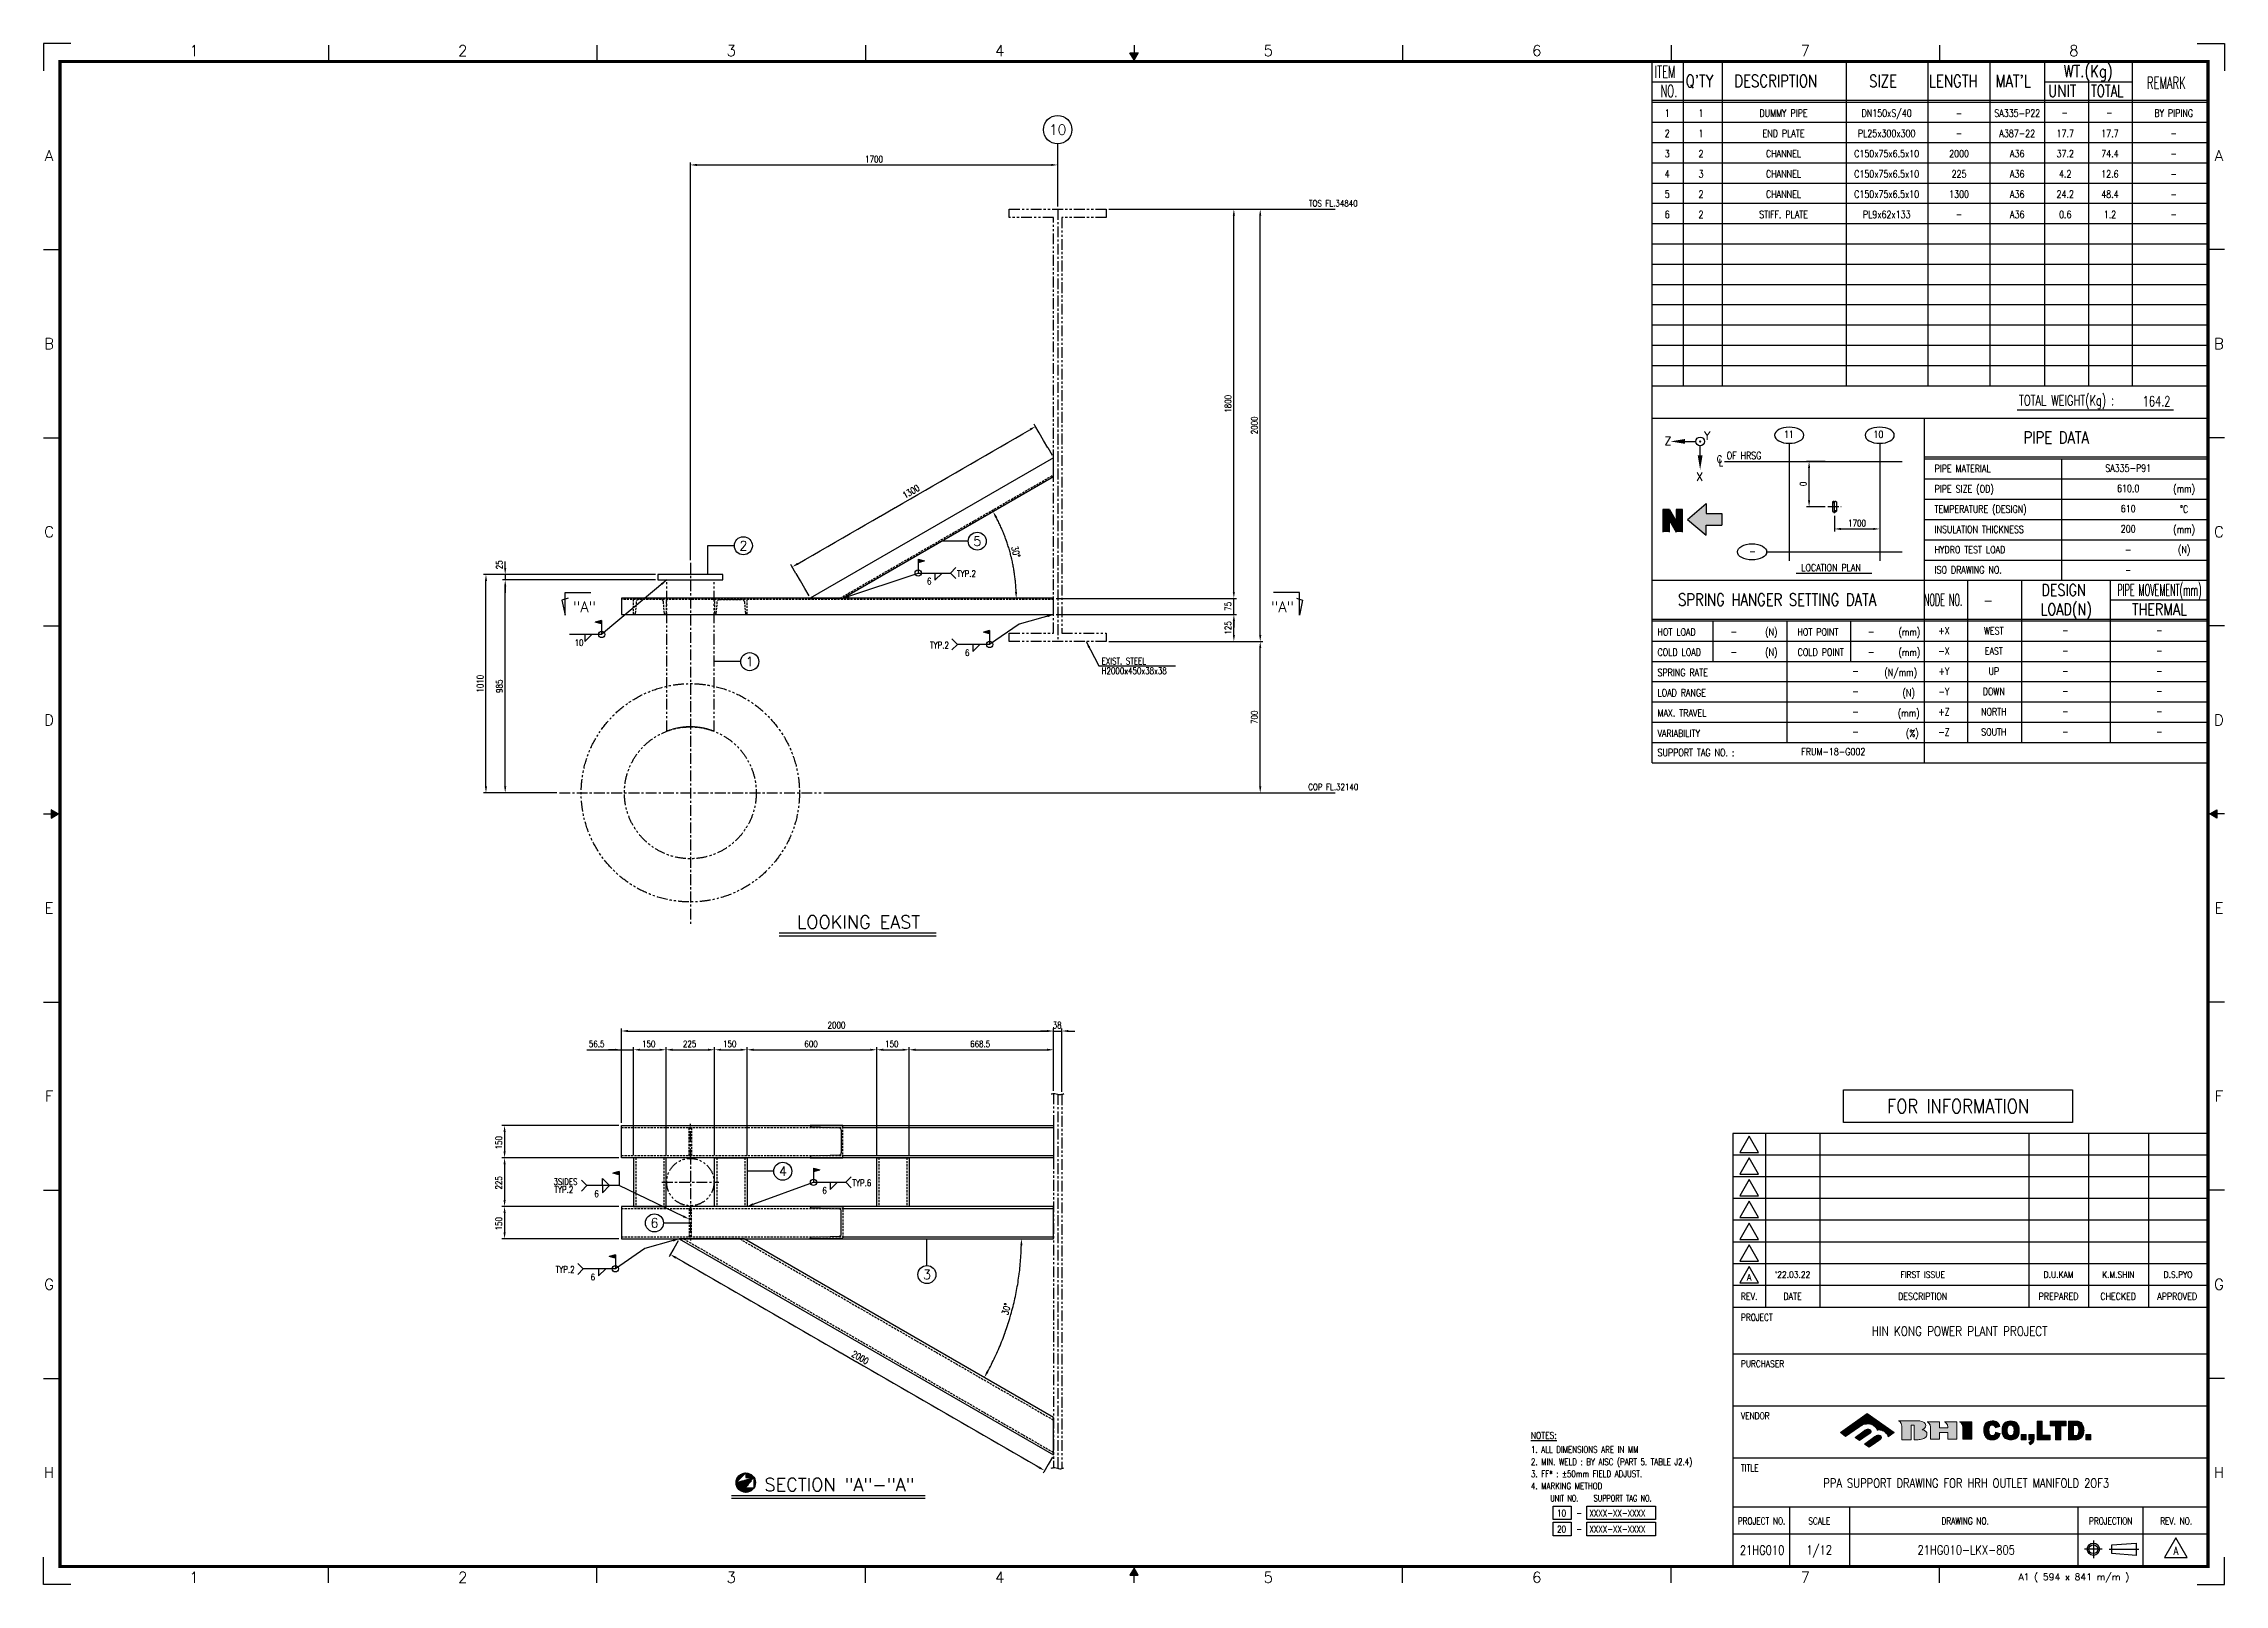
# Model space of a CAD drawing. Extents: x 207869 to 217961, y 149615 to 156743.
import ezdxf
from ezdxf.enums import TextEntityAlignment as Align

# ---------------------------------------------------------------- set-up
doc = ezdxf.new("R2010")
doc.units = 0
doc.header["$LTSCALE"] = 40
doc.header["$MEASUREMENT"] = 0
for name, pattern in [('CENTER', [2, 1.25, -0.25, 0.25, -0.25]), ('CONT', [1, 1, 0]), ('HIDDEN', [0.375, 0.25, -0.125]), ('PHANTOM', [2.5, 1.25, -0.25, 0.25, -0.25, 0.25, -0.25])]:
    doc.linetypes.add(name, pattern=pattern)
doc.layers.get('0').update_dxf_attribs({"linetype": 'CONTINUOUS'})
doc.layers.get('Defpoints').update_dxf_attribs({"linetype": 'CONTINUOUS'})
doc.layers.add('02SCHRIF', color=2, linetype='CONTINUOUS', lineweight=25)
for name, color, linetype in [('1', 1, 'CENTER'), ('2', 2, 'HIDDEN'), ('3', 3, 'CONTINUOUS'), ('4', 4, 'CONTINUOUS'), ('6', 6, 'PHANTOM'), ('doro', 4, 'CONTINUOUS'), ('Layer 1', 7, 'CONTINUOUS'), ('TEXT', 2, 'CONTINUOUS'), ('Title Block', 7, 'CONTINUOUS'), ('TITLE_BLOCK', 3, 'CONTINUOUS')]:
    doc.layers.add(name, color=color, linetype=linetype)
doc.styles.add('ROMANC', font='romanc.shx', dxfattribs={"bigfont": 'whgtxt.shx'})
doc.styles.add('ROMAND', font='romand.shx', dxfattribs={"width": 0.85, "height": 480, "bigfont": 'whgtxt.shx'})
doc.styles.add('ROMANS', font='romans.shx', dxfattribs={"width": 0.8, "bigfont": 'whgtxt.shx'})
doc.styles.add('ROMANT', font='romant.shx', dxfattribs={"width": 0.9, "height": 125, "bigfont": 'whgtxt.shx'})
doc.styles.add('S', font='simplex.shx')
doc.styles.get("Standard").update_dxf_attribs({"font": 'ROMANT', "bigfont": 'WHGTXT'})
doc.dimstyles.new('Scale 12', dxfattribs={"dimscale": 12, "dimtxt": 2.5, "dimasz": 2.5, "dimexe": 1, "dimexo": 1, "dimgap": 1, "dimtad": 1, "dimdec": 1, "dimzin": 9, "dimtxsty": 'ROMANS', "dimcen": 0, "dimclrd": 4, "dimclre": 4, "dimclrt": 2, "dimazin": 2, "dimtfac": 1, "dimtdec": 1, "dimtix": 1, "dimtmove": 1, "dimatfit": 0, "dimlwd": -1})
doc.dimstyles.get("Standard").update_dxf_attribs({"dimtxt": 2.5, "dimasz": 2.5, "dimexe": 1.25, "dimexo": 0.625, "dimtad": 1, "dimtxsty": 'STANDARD', "dimcen": 2.5, "dimazin": 3, "dimtfac": 1, "dimtmove": 0, "dimatfit": 3})
doc.dimstyles.new('더존기술_12', dxfattribs={"dimscale": 40, "dimtxt": 2.5, "dimasz": 2.5, "dimexe": 1, "dimexo": 1, "dimgap": 1, "dimtad": 1, "dimlfac": 0.03937, "dimlunit": 4, "dimtxsty": 'ROMANS', "dimcen": 1.5, "dimclrd": 4, "dimclre": 4, "dimclrt": 2, "dimazin": 3, "dimtfac": 1, "dimtix": 1, "dimtmove": 1, "dimatfit": 0, "dimfrac": 1, "dimlwe": -1})

msp = doc.modelspace()

# ---------------------------------------------------------------- texts
at = {"color": 2, "style": 'ROMANS', "width": 0.8}
for s, p in [('H2000x450x38x38', (212764.774, 153841.952)), ('EXIST. STEEL', (212765.078, 153886.681))]:
    msp.add_text(s, height=30, dxfattribs=at).set_placement(p, align=Align.MIDDLE_LEFT)
at = {"color": 0, "style": 'ROMAND', "width": 0.85}
msp.add_text('FOR INFORMATION', height=65, dxfattribs=at).set_placement((216728.516, 151795.07), align=Align.CENTER)
at = {"color": 2, "style": 'ROMANS', "width": 0.8}
for s, p in [('3SIDES', (210228.716, 151463.513)), ('TYP.6', (211611.786, 151457.782)), ('TYP.2', (210232.396, 151427.063)), ('TYP.2', (210238.791, 151057.261))]:
    msp.add_text(s, height=30, dxfattribs=at).set_placement(p)
for p in [(210428.09, 151407.155), (211483.044, 151422.623), (210410.528, 151022.102)]:
    msp.add_text('6', height=30, dxfattribs=at).set_placement(p, align=Align.CENTER)
at = {"layer": '2', "style": 'ROMANT'}
msp.add_text('10', height=47.04, dxfattribs=at).set_placement((212561.748, 156345.104), align=Align.MIDDLE_CENTER)
at = {"layer": '2', "style": 'ROMANS', "width": 0.85}
for s, p in [('A', (215761.514, 151035.654)), ("'22.03.22", (215962.599, 151048.222)), ('FIRST ISSUE', (216564.727, 151048.222)), ('D.U.KAM', (217193.539, 151048.222)), ('K.M.SHIN', (217470.032, 151048.222)), ('D.S.PYO', (217746.525, 151048.222))]:
    msp.add_text(s, height=30, dxfattribs=at).set_placement(p, align=Align.MIDDLE)
at = {"layer": '2', "style": 'ROMANC', "width": 0.8}
msp.add_text('%%UNOTES:', height=32.1641, dxfattribs=at).set_placement((214751.106, 150288.101))
at = {"layer": '2', "style": 'ROMANS', "width": 0.8}
msp.add_text('A', height=36, dxfattribs=at).set_placement((217736.599, 149752.702), align=Align.CENTER)
at = {"layer": '3', "linetype": 'Continuous', "style": 'ROMANS', "width": 0.8}
for s, p in [('PPA SUPPORT DRAWING FOR HRH OUTLET MANIFOLD 2OF3', (216766.076, 150062.853)), ('1/12', (216085.862, 149753.628)), ('21HG010-LKX-805', (216766.076, 149753.538))]:
    msp.add_text(s, height=42, dxfattribs=at).set_placement(p, align=Align.CENTER)
at = {"layer": '4', "color": 2, "style": 'ROMANS', "width": 0.8}
for s, p in [('2000', (211497.034, 152187.352)), ('38', (212538.891, 152187.352)), ('56.5', (210392.053, 152100.525)), ('150', (210638.248, 152100.525)), ('225', (210827.463, 152100.525)), ('150', (211013.248, 152100.525)), ('600', (211389.391, 152100.525)), ('150', (211763.248, 152100.525)), ('668.5', (212156.498, 152100.525))]:
    msp.add_text(s, height=30, dxfattribs=at).set_placement(p)
for s, p in [('150', (209990.127, 151627.944)), ('225', (209990.127, 151442.158)), ('150', (209990.127, 151252.944))]:
    msp.add_text(s, height=30, rotation=90, dxfattribs=at).set_placement(p)
at = {"layer": '4', "style": 'ROMANS'}
for s, width, p in [('2. MIN. WELD : BY AISC (PART 5. TABLE J2.4)', 0.8, (214751.693, 150167.341)), ('1. ALL DIMENSIONS ARE IN MM', 0.8, (214751.693, 150224.182)), ('1. ALL DIMENSIONS ARE IN MM', 0.8, (214751.693, 150224.182)), ('3. FF* : %%P50mm FIELD ADJUST.', 0.8, (214751.693, 150111.887)), ('4. MARKING METHOD ', 0.8, (214751.693, 150055.392)), ('UNIT NO.', 0.6, (214841.082, 149998.769)), ('SUPPORT TAG NO.', 0.6, (215042.11, 149998.769)), ('20', 0.8, (214873.061, 149856.008)), ('10', 0.8, (214873.061, 149930.107)), ('-', 0.8, (214962.101, 149930.107)), ('-', 0.8, (214962.101, 149856.008)), ('XXXX-XX-XXXX', 0.8, (215022.41, 149930.107)), ('XXXX-XX-XXXX', 0.8, (215022.41, 149856.008))]:
    msp.add_text(s, height=30, dxfattribs=dict(at, width=width)).set_placement(p)
at = {"layer": 'TEXT'}
for s, height, width, p in [('ITEM', 56.1831, 0.6, (215324.142, 156584.682)), ('NO.', 56.1831, 0.6, (215351.095, 156495.994)), ("Q'TY", 56.1831, 0.8, (215467.727, 156542.547)), ('DESCRIPTION', 56.18312, 0.8, (215693.027, 156542.503)), ('SIZE', 56.1831, 0.8, (216316.676, 156542.121)), ('LENGTH', 56.1831, 0.8, (216593.378, 156542.121)), ("MAT'L", 56.1831, 0.8, (216901.202, 156542.282)), ('UNIT', 56.1831, 0.8, (217144.974, 156497.048)), ('TOTAL', 56.1831, 0.7, (217343.486, 156496.551)), ('REMARK', 56.1831, 0.6, (217602.749, 156533.758))]:
    msp.add_text(s, height=height, dxfattribs=dict(at, width=width)).set_placement(p)
for s, height, style, width, p in [('WT.(Kg)', 56.1831, 'S', 0.8, (217216.492, 156587.753)), ('PIPE DATA', 55.8, 'ROMANS', 0.8, (217031.923, 154893.122)), ('LOCATION PLAN', 33.48, 'ROMANS', 0.8, (216002.859, 154302.18)), ('SPRING HANGER SETTING DATA', 55.8, 'ROMANS', 0.8, (215432.693, 154143.09)), ('NODE NO.', 54, 'ROMANS', 0.5, (216570.721, 154143.09))]:
    msp.add_text(s, height=height, dxfattribs=dict(at, style=style, width=width)).set_placement(p)
at = {"layer": 'TEXT', "style": 'ROMANS'}
for s, height, width, p in [('1', 33.48, 0.8, (215382.559, 156421.601)), ('1', 33.48, 0.8, (215539.066, 156421.601)), ('DUMMY PIPE', 33.48, 0.8, (215920.876, 156421.601)), ('DN150xS/40', 33.48, 0.8, (216398.136, 156421.601)), ('SA335-P22', 33.48, 0.8, (217002.402, 156421.601)), ('BY PIPING', 33.48, 0.8, (217726.385, 156421.601)), ('2', 33.48, 0.8, (215382.559, 156327.87)), ('1', 33.48, 0.8, (215539.066, 156327.87)), ('END PLATE', 33.48, 0.8, (215920.876, 156327.87)), ('PL25x300x300', 33.48, 0.8, (216398.136, 156327.87)), ('-', 33.48, 0.8, (216733.051, 156421.601)), ('-', 33.48, 0.8, (216733.051, 156327.87)), ('A387-22', 33.48, 0.8, (217002.402, 156327.87)), ('17.7', 33.48, 0.8, (217224.435, 156327.87)), ('-', 33.48, 0.8, (217221.494, 156423.946)), ('17.7', 33.48, 0.8, (217431.293, 156327.87)), ('-', 33.48, 0.8, (217428.352, 156423.946)), ('-', 33.48, 0.8, (217726.385, 156327.87)), ('3', 33.48, 0.8, (215382.559, 156234.139)), ('2', 33.48, 0.8, (215539.066, 156234.139)), ('CHANNEL', 33.48, 0.8, (215920.876, 156234.139)), ('C150x75x6.5x10', 33.48, 0.8, (216398.136, 156234.139)), ('2000', 33.48, 0.8, (216733.051, 156234.139)), ('A36', 33.48, 0.8, (217002.402, 156234.139)), ('37.2', 33.48, 0.8, (217224.435, 156234.139)), ('74.4', 33.48, 0.8, (217431.293, 156234.139)), ('-', 33.48, 0.8, (217726.385, 156234.139)), ('4', 33.48, 0.8, (215382.559, 156140.409)), ('3', 33.48, 0.8, (215539.066, 156140.409)), ('CHANNEL', 33.48, 0.8, (215920.876, 156140.409)), ('C150x75x6.5x10', 33.48, 0.8, (216398.136, 156140.409)), ('225', 33.48, 0.8, (216733.051, 156140.409)), ('A36', 33.48, 0.8, (217002.402, 156140.409)), ('4.2', 33.48, 0.8, (217224.435, 156140.409)), ('12.6', 33.48, 0.8, (217431.293, 156140.409)), ('-', 33.48, 0.8, (217726.385, 156140.409)), ('5', 33.48, 0.8, (215382.559, 156046.678)), ('2', 33.48, 0.8, (215539.066, 156046.678)), ('CHANNEL', 33.48, 0.8, (215920.876, 156046.678)), ('C150x75x6.5x10', 33.48, 0.8, (216398.136, 156046.678)), ('1300', 33.48, 0.8, (216733.051, 156046.678)), ('A36', 33.48, 0.8, (217002.402, 156046.678)), ('24.2', 33.48, 0.8, (217224.435, 156046.678)), ('48.4', 33.48, 0.8, (217431.293, 156046.678)), ('-', 33.48, 0.8, (217726.385, 156046.678)), ('6', 33.48, 0.8, (215382.559, 155952.948)), ('2', 33.48, 0.8, (215539.066, 155952.948)), ('STIFF. PLATE', 33.48, 0.8, (215920.876, 155952.948)), ('PL9x62x133', 33.48, 0.8, (216398.136, 155952.948)), ('-', 33.48, 0.8, (216733.051, 155952.948)), ('A36', 33.48, 0.8, (217002.402, 155952.948)), ('0.6', 33.48, 0.8, (217224.435, 155952.948)), ('1.2', 33.48, 0.8, (217431.293, 155952.948)), ('-', 33.48, 0.8, (217726.385, 155952.948)), ('DESIGN', 54, 0.8, (217216.872, 154215.598)), ('PIPE MOVEMENT(mm)', 54, 0.5, (217660.658, 154215.598)), ('LOAD(N)', 54, 0.8, (217228.892, 154126.005)), ('THERMAL', 54, 0.8, (217660.658, 154126.005)), ('-', 33.48, 0.8, (217224.539, 154029.263)), ('-', 33.48, 0.8, (217659.589, 154029.263)), ('-', 33.48, 0.8, (217224.539, 153935.452)), ('-', 33.48, 0.8, (217659.589, 153935.452)), ('-', 33.48, 0.8, (216253.633, 153840.824)), ('-', 33.48, 0.8, (217224.539, 153841.708)), ('-', 33.48, 0.8, (217659.589, 153841.708)), ('-', 33.48, 0.8, (216253.633, 153747.08)), ('-', 33.48, 0.8, (217224.539, 153747.978)), ('-', 33.48, 0.8, (217659.589, 153747.978)), ('-', 33.48, 0.8, (216253.633, 153653.349)), ('-', 33.48, 0.8, (217224.539, 153654.247)), ('-', 33.48, 0.8, (217659.589, 153654.247)), ('-', 33.48, 0.8, (216253.633, 153559.618)), ('-', 33.48, 0.8, (217224.539, 153560.516)), ('-', 33.48, 0.8, (217659.589, 153560.516))]:
    msp.add_text(s, height=height, dxfattribs=dict(at, width=width)).set_placement(p, align=Align.MIDDLE_CENTER)
at = {"layer": 'TEXT', "width": 0.7}
msp.add_text('164.2', height=47.7532, dxfattribs=at).set_placement((217646.934, 155064.979), align=Align.CENTER)
at = {"layer": 'TEXT', "style": 'ROMANS', "width": 0.8}
for s, height, p in [('11', 33.48, (215922.691, 154952.364)), ('10', 33.48, (216336.774, 154952.364)), ('C', 33.48, (215612.303, 154837.933)), ('L', 33.48, (215621.098, 154821.709)), ('OF HRSG', 33.48, (215657.63, 154854.304)), ('PIPE MATERIAL', 33.48, (216619.782, 154794.031)), ('TEMPERATURE (DESIGN)', 33.48, (216619.782, 154606.476)), ('PIPE SIZE (OD)', 33.48, (216619.782, 154700.22)), ('INSULATION THICKNESS', 33.48, (216619.782, 154512.745)), ('HYDRO TEST LOAD', 33.48, (216619.782, 154419.014)), ('-', 33.48, (215762.236, 154410.649)), ('ISO DRAWING NO.', 33.48, (216619.782, 154325.284)), ('-', 50.22, (216844.971, 154193.31)), ('HOT LOAD', 33.48, (215337.514, 154038.188)), ('-', 33.48, (215675.929, 154039.043)), ('-', 33.48, (216311.633, 154039.043)), ('COLD LOAD', 33.48, (215337.514, 153944.377)), ('-', 33.48, (215675.929, 153945.312)), ('-', 33.48, (216311.633, 153945.312)), ('SPRING RATE', 33.48, (215337.514, 153850.633)), ('LOAD RANGE', 33.48, (215337.514, 153756.903)), ('MAX. TRAVEL', 33.48, (215337.514, 153663.172)), ('VARIABILITY', 33.48, (215337.514, 153569.441)), ('SUPPORT TAG NO. :', 33.48, (215337.514, 153480.211))]:
    msp.add_text(s, height=height, dxfattribs=at).set_placement(p, align=Align.TOP_LEFT)
at = {"layer": 'TEXT', "style": 'ROMANS'}
for s, width, p in [('SA335-P91', 0.8, (217515.778, 154779.429)), ('610.0', 0.8, (217515.778, 154685.618)), ('200', 0.8, (217515.778, 154498.144)), ('610', 0.8, (217515.778, 154591.874)), ('-', 0.8, (217515.778, 154402.022)), ('-', 0.7, (217515.778, 154308.291))]:
    msp.add_text(s, height=33.48, dxfattribs=dict(at, width=width)).set_placement(p, align=Align.MIDDLE)
at = {"layer": 'TEXT', "style": 'ROMANS', "width": 0.8}
for s, p in [('(mm)', (217774.636, 154666.74)), ('(mm)', (217774.636, 154479.265)), ('%%dC', (217774.636, 154572.929)), ('(N)', (217774.637, 154385.534)), ('(N)', (215864.371, 154004.708)), ('HOT POINT', (216079.806, 154004.628)), ('(mm)', (216503.229, 154004.628)), ('+X', (216663.034, 154010.518)), ('WEST', (216893.87, 154010.438)), ('(N)', (215864.371, 153910.978)), ('COLD POINT', (216092.925, 153910.897)), ('(mm)', (216503.229, 153910.897)), ('-X', (216663.034, 153916.707)), ('EAST', (216893.87, 153916.788)), ('(N/mm)', (216463.032, 153817.153)), ('+Y', (216663.034, 153823.057)), ('UP', (216893.87, 153822.963)), ('(N)', (216500.075, 153723.423)), ('-Y', (216663.034, 153729.246)), ('DOWN', (216893.87, 153729.233)), ('(mm)', (216500.075, 153629.692)), ('+Z', (216663.034, 153635.502)), ('NORTH', (216893.87, 153635.596)), ('(%%%)', (216516.461, 153535.961)), ('-Z', (216663.034, 153541.691)), ('SOUTH', (216893.87, 153541.785)), ('FRUM-18-G002', (216151.218, 153450.999))]:
    msp.add_text(s, height=33.48, dxfattribs=at).set_placement(p, align=Align.CENTER)
at = {"layer": 'TEXT', "color": 2}
for s, p in [('1', (211136.734, 153862.701)), ('4', (211289.734, 151505.167)), ('6', (210695.755, 151266.276)), ('3', (211956.651, 151027.338))]:
    msp.add_text(s, height=43.2, dxfattribs=at).set_placement(p, align=Align.CENTER)
at = {"layer": 'TEXT', "style": 'ROMANS'}
msp.add_text('LOOKING EAST', height=60, dxfattribs=at).set_placement((211639.78, 152649.492), align=Align.CENTER)
at = {"layer": 'TITLE_BLOCK', "color": 7, "width": 0.7}
msp.add_text('TOTAL WEIGHT(Kg) :', height=47.58445, dxfattribs=at).set_placement((217009.855, 155069.246))
at = {"layer": 'TITLE_BLOCK', "color": 7, "style": 'ROMANS'}
for s, p in [('Z', (215369.121, 154885.452)), ('Y', (215553.146, 154909.889)), ('X', (215516.604, 154720.476))]:
    msp.add_text(s, height=38.496, dxfattribs=at).set_placement(p)

# ---------------------------------------------------------------- blocks, each defined once
blk = doc.blocks.new('block 32')
at = {"layer": 'Layer 1', "true_color": 0x004081}
h = blk.add_hatch(color=156, dxfattribs=at)
h.dxf.hatch_style = 2
edge = h.paths.add_edge_path()
edge.add_spline(control_points=[(7.13, 6.58), (7.13, 6.58), (7.13, 6.58), (7.13, 6.64), (7.11, 6.68), (7.06, 6.72), (7.02, 6.76), (6.96, 6.79), (6.89, 6.8), (7.01, 6.86), (7.07, 6.92), (7.07, 7.01), (7.07, 7.09), (7.02, 7.16), (6.92, 7.2), (6.83, 7.24), (6.71, 7.26), (6.53, 7.26), (6.53, 7.26), (6.07, 7.26), (6.07, 7.26), (6.07, 7.26), (6.07, 7.26), (6.07, 7.26), (6.07, 7.26), (5.67, 7.26), (5.67, 7.26), (5.67, 7.26), (5.84, 7.19), (5.84, 6.98), (5.84, 6.98), (5.84, 6.98), (5.84, 6.98), (5.84, 6.98), (5.84, 6.29), (5.84, 6.29), (5.84, 6.29), (6.33, 6.29), (6.33, 6.29), (6.33, 6.29), (6.33, 7.03), (6.33, 7.03), (6.33, 7.03), (6.48, 7.03), (6.48, 7.03), (6.48, 7.03), (6.48, 6.29), (6.48, 6.29), (6.48, 6.29), (6.55, 6.29), (6.55, 6.29), (6.66, 6.29), (6.73, 6.29), (6.78, 6.3), (6.82, 6.31), (6.87, 6.32), (6.91, 6.33), (6.96, 6.35), (6.99, 6.36), (7.02, 6.38), (7.05, 6.4), (7.08, 6.43), (7.1, 6.47), (7.12, 6.5), (7.13, 6.54), (7.13, 6.58)], knot_values=[0, 0, 0, 0, 0.0001, 0.0002, 1, 1, 1, 2, 2, 2, 3, 3, 3, 4, 4, 4, 5, 5, 5, 6, 6, 6, 7, 7, 7, 8, 8, 8, 9, 9, 9, 10, 10, 10, 11, 11, 11, 12, 12, 12, 13, 13, 13, 14, 14, 14, 15, 15, 15, 16, 16, 16, 17, 17, 17, 18, 18, 18, 19, 19, 19, 20, 20, 20, 21, 21, 21, 21], degree=3, periodic=0)
h = blk.add_hatch(color=156, dxfattribs=at)
h.dxf.hatch_style = 2
edge = h.paths.add_edge_path()
edge.add_spline(control_points=[(7.77, 6.66), (7.77, 6.66), (7.77, 6.66), (7.77, 6.66), (8.2, 6.66), (8.2, 6.66), (8.2, 6.66), (8.2, 6.32), (8.2, 6.32), (8.2, 6.32), (8.66, 6.32), (8.66, 6.32), (8.66, 6.32), (8.66, 7.2), (8.66, 7.2), (8.66, 7.2), (8.42, 7.2), (8.42, 7.2), (8.42, 7.2), (8.43, 7.2), (8.43, 7.2), (8.43, 7.2), (8.03, 7.2), (8.03, 7.2), (8.03, 7.2), (8.2, 7.13), (8.2, 6.93), (8.2, 6.93), (8.2, 6.93), (8.2, 6.93), (8.2, 6.93), (8.2, 6.9), (8.2, 6.9), (8.2, 6.9), (7.77, 6.9), (7.77, 6.9), (7.77, 6.9), (7.77, 7.2), (7.77, 7.2), (7.77, 7.2), (7.54, 7.2), (7.54, 7.2), (7.54, 7.2), (7.54, 7.2), (7.54, 7.2), (7.54, 7.2), (7.14, 7.2), (7.14, 7.2), (7.14, 7.2), (7.31, 7.13), (7.31, 6.93), (7.31, 6.93), (7.31, 6.93), (7.31, 6.93), (7.31, 6.93), (7.31, 6.32), (7.31, 6.32), (7.31, 6.32), (7.77, 6.32), (7.77, 6.32), (7.77, 6.32), (7.77, 6.66), (7.77, 6.66)], knot_values=[0, 0, 0, 0, 0.0001, 0.0002, 1, 1, 1, 2, 2, 2, 3, 3, 3, 4, 4, 4, 5, 5, 5, 6, 6, 6, 7, 7, 7, 8, 8, 8, 9, 9, 9, 10, 10, 10, 11, 11, 11, 12, 12, 12, 13, 13, 13, 14, 14, 14, 15, 15, 15, 16, 16, 16, 17, 17, 17, 18, 18, 18, 19, 19, 19, 20, 20, 20, 20], degree=3, periodic=0)
h = blk.add_hatch(color=156, dxfattribs=at)
h.dxf.hatch_style = 2
edge = h.paths.add_edge_path()
edge.add_spline(control_points=[(9.42, 7.2), (9.42, 7.2), (9.42, 7.2), (9.42, 7.2), (9.19, 7.2), (9.19, 7.2), (9.19, 7.2), (9.19, 7.2), (9.19, 7.2), (9.19, 7.2), (8.79, 7.2), (8.79, 7.2), (8.79, 7.2), (8.95, 7.14), (8.96, 6.94), (8.96, 6.94), (8.96, 6.32), (8.96, 6.32), (8.96, 6.32), (9.42, 6.32), (9.42, 6.32), (9.42, 6.32), (9.42, 7.2), (9.42, 7.2)], knot_values=[0, 0, 0, 0, 0.0001, 0.0002, 1, 1, 1, 2, 2, 2, 3, 3, 3, 4, 4, 4, 5, 5, 5, 6, 6, 6, 7, 7, 7, 7], degree=3, periodic=0)
at = {"layer": 'Layer 1', "lineweight": 0}
for points, knots in [([(7.06, 6.72), (7.02, 6.76), (6.96, 6.79), (6.89, 6.8), (7.01, 6.86), (7.07, 6.92), (7.07, 7.01), (7.07, 7.09), (7.02, 7.16), (6.92, 7.2), (6.83, 7.24), (6.71, 7.26), (6.53, 7.26), (6.53, 7.26), (6.07, 7.26), (6.07, 7.26), (6.07, 7.26), (6.07, 7.26), (6.07, 7.26), (6.07, 7.26), (5.67, 7.26), (5.67, 7.26), (5.67, 7.26), (5.84, 7.19), (5.84, 6.98), (5.84, 6.98), (5.84, 6.98), (5.84, 6.98), (5.84, 6.98), (5.84, 6.29), (5.84, 6.29), (5.84, 6.29), (6.33, 6.29), (6.33, 6.29), (6.33, 6.29), (6.33, 7.03), (6.33, 7.03), (6.33, 7.03), (6.48, 7.03), (6.48, 7.03), (6.48, 7.03), (6.48, 6.29), (6.48, 6.29), (6.48, 6.29), (6.55, 6.29), (6.55, 6.29), (6.66, 6.29), (6.73, 6.29), (6.78, 6.3), (6.82, 6.31), (6.87, 6.32), (6.91, 6.33), (6.96, 6.35), (6.99, 6.36), (7.02, 6.38), (7.05, 6.4), (7.08, 6.43), (7.1, 6.47), (7.12, 6.5), (7.13, 6.54), (7.13, 6.58), (7.13, 6.64), (7.11, 6.68), (7.06, 6.72)], [0, 0, 0, 0, 1, 1, 1, 2, 2, 2, 3, 3, 3, 4, 4, 4, 5, 5, 5, 6, 6, 6, 7, 7, 7, 8, 8, 8, 9, 9, 9, 10, 10, 10, 11, 11, 11, 12, 12, 12, 13, 13, 13, 14, 14, 14, 15, 15, 15, 16, 16, 16, 17, 17, 17, 18, 18, 18, 19, 19, 19, 20, 20, 20, 21, 21, 21, 21]), ([(8.42, 7.2), (8.42, 7.2), (8.43, 7.2), (8.43, 7.2), (8.43, 7.2), (8.03, 7.2), (8.03, 7.2), (8.03, 7.2), (8.2, 7.13), (8.2, 6.93), (8.2, 6.93), (8.2, 6.93), (8.2, 6.93), (8.2, 6.93), (8.2, 6.9), (8.2, 6.9), (8.2, 6.9), (7.77, 6.9), (7.77, 6.9), (7.77, 6.9), (7.77, 7.2), (7.77, 7.2), (7.77, 7.2), (7.54, 7.2), (7.54, 7.2), (7.54, 7.2), (7.54, 7.2), (7.54, 7.2), (7.54, 7.2), (7.14, 7.2), (7.14, 7.2), (7.14, 7.2), (7.31, 7.13), (7.31, 6.93), (7.31, 6.93), (7.31, 6.93), (7.31, 6.93), (7.31, 6.93), (7.31, 6.32), (7.31, 6.32), (7.31, 6.32), (7.77, 6.32), (7.77, 6.32), (7.77, 6.32), (7.77, 6.66), (7.77, 6.66), (7.77, 6.66), (8.2, 6.66), (8.2, 6.66), (8.2, 6.66), (8.2, 6.32), (8.2, 6.32), (8.2, 6.32), (8.66, 6.32), (8.66, 6.32), (8.66, 6.32), (8.66, 7.2), (8.66, 7.2), (8.66, 7.2), (8.42, 7.2), (8.42, 7.2)], [0, 0, 0, 0, 1, 1, 1, 2, 2, 2, 3, 3, 3, 4, 4, 4, 5, 5, 5, 6, 6, 6, 7, 7, 7, 8, 8, 8, 9, 9, 9, 10, 10, 10, 11, 11, 11, 12, 12, 12, 13, 13, 13, 14, 14, 14, 15, 15, 15, 16, 16, 16, 17, 17, 17, 18, 18, 18, 19, 19, 19, 20, 20, 20, 20]), ([(9.19, 7.2), (9.19, 7.2), (9.19, 7.2), (9.19, 7.2), (9.19, 7.2), (8.79, 7.2), (8.79, 7.2), (8.79, 7.2), (8.95, 7.14), (8.96, 6.94), (8.96, 6.94), (8.96, 6.32), (8.96, 6.32), (8.96, 6.32), (9.42, 6.32), (9.42, 6.32), (9.42, 6.32), (9.42, 7.2), (9.42, 7.2), (9.42, 7.2), (9.19, 7.2), (9.19, 7.2)], [0, 0, 0, 0, 1, 1, 1, 2, 2, 2, 3, 3, 3, 4, 4, 4, 5, 5, 5, 6, 6, 6, 7, 7, 7, 7])]:
    blk.add_open_spline(points, degree=3, knots=knots, dxfattribs=at)
blk = doc.blocks.new('block 34')
at = {"layer": 'Layer 1', "true_color": 0x62b635}
h = blk.add_hatch(color=85, dxfattribs=at)
h.dxf.hatch_style = 2
edge = h.paths.add_edge_path()
edge.add_spline(control_points=[(2.98, 6.46), (2.98, 6.46), (2.98, 6.46), (2.98, 6.46), (3.64, 6.92), (3.64, 6.92), (3.66, 6.93), (3.68, 6.94), (3.69, 6.95), (3.72, 6.97), (3.74, 6.98), (3.77, 7), (3.77, 7), (3.77, 7), (3.77, 7), (3.77, 7), (3.77, 7), (3.79, 7.01), (3.8, 7.02), (3.81, 7.02), (3.82, 7.03), (3.86, 7.05), (3.92, 7.07), (3.99, 7.09), (3.99, 7.09), (3.99, 7.09), (3.99, 7.09), (3.99, 7.09), (4, 7.09), (4.01, 7.09), (4.01, 7.09), (4.01, 7.09), (4.02, 7.09), (4.03, 7.1), (4.05, 7.1), (4.07, 7.1), (4.07, 7.1), (4.07, 7.62), (4.07, 7.62), (4.07, 7.62), (2.71, 6.65), (2.71, 6.65), (2.71, 6.65), (2.98, 6.46), (2.98, 6.46)], knot_values=[0, 0, 0, 0, 0.0001, 0.0002, 1, 1, 1, 2, 2, 2, 3, 3, 3, 4, 4, 4, 5, 5, 5, 6, 6, 6, 7, 7, 7, 8, 8, 8, 9, 9, 9, 10, 10, 10, 11, 11, 11, 12, 12, 12, 13, 13, 13, 14, 14, 14, 14], degree=3, periodic=0)
h = blk.add_hatch(color=85, dxfattribs=at)
h.dxf.hatch_style = 2
edge = h.paths.add_edge_path()
edge.add_spline(control_points=[(3.69, 6.25), (3.69, 6.25), (3.69, 6.25), (3.69, 6.25), (4.07, 6.52), (4.07, 6.52), (4.07, 6.52), (4.07, 6.82), (4.07, 6.82), (4.01, 6.81), (3.95, 6.77), (3.94, 6.76), (3.94, 6.76), (3.93, 6.75), (3.93, 6.75), (3.93, 6.75), (3.47, 6.41), (3.47, 6.41), (3.47, 6.41), (3.69, 6.25), (3.69, 6.25)], knot_values=[0, 0, 0, 0, 0.0001, 0.0002, 1, 1, 1, 2, 2, 2, 3, 3, 3, 4, 4, 4, 5, 5, 5, 6, 6, 6, 6], degree=3, periodic=0)
h = blk.add_hatch(color=85, dxfattribs=at)
h.dxf.hatch_style = 2
edge = h.paths.add_edge_path()
edge.add_spline(control_points=[(4.18, 5.91), (4.18, 5.91), (4.18, 5.91), (4.18, 5.91), (4.5, 6.13), (4.5, 6.13), (4.5, 6.13), (4.5, 6.47), (4.5, 6.47), (4.5, 6.47), (4.5, 6.47), (4.5, 6.47), (4.5, 6.47), (4.47, 6.45), (4.47, 6.45), (4.47, 6.45), (3.95, 6.07), (3.95, 6.07), (3.95, 6.07), (4.18, 5.91), (4.18, 5.91)], knot_values=[0, 0, 0, 0, 0.0001, 0.0002, 1, 1, 1, 2, 2, 2, 3, 3, 3, 4, 4, 4, 5, 5, 5, 6, 6, 6, 6], degree=3, periodic=0)
at = {"layer": 'Layer 1', "lineweight": 0}
for points, knots in [([(3.64, 6.92), (3.66, 6.93), (3.68, 6.94), (3.69, 6.95), (3.72, 6.97), (3.74, 6.98), (3.77, 7), (3.77, 7), (3.77, 7), (3.77, 7), (3.77, 7), (3.77, 7), (3.79, 7.01), (3.8, 7.02), (3.81, 7.02), (3.82, 7.03), (3.86, 7.05), (3.92, 7.07), (3.99, 7.09), (3.99, 7.09), (3.99, 7.09), (3.99, 7.09), (3.99, 7.09), (4, 7.09), (4.01, 7.09), (4.01, 7.09), (4.01, 7.09), (4.02, 7.09), (4.03, 7.1), (4.05, 7.1), (4.07, 7.1), (4.07, 7.1), (4.07, 7.62), (4.07, 7.62), (4.07, 7.62), (2.71, 6.65), (2.71, 6.65), (2.71, 6.65), (2.98, 6.46), (2.98, 6.46), (2.98, 6.46), (3.64, 6.92), (3.64, 6.92)], [0, 0, 0, 0, 1, 1, 1, 2, 2, 2, 3, 3, 3, 4, 4, 4, 5, 5, 5, 6, 6, 6, 7, 7, 7, 8, 8, 8, 9, 9, 9, 10, 10, 10, 11, 11, 11, 12, 12, 12, 13, 13, 13, 14, 14, 14, 14]), ([(4.07, 6.52), (4.07, 6.52), (4.07, 6.82), (4.07, 6.82), (4.01, 6.81), (3.95, 6.77), (3.94, 6.76), (3.94, 6.76), (3.93, 6.75), (3.93, 6.75), (3.93, 6.75), (3.47, 6.41), (3.47, 6.41), (3.47, 6.41), (3.69, 6.25), (3.69, 6.25), (3.69, 6.25), (4.07, 6.52), (4.07, 6.52)], [0, 0, 0, 0, 1, 1, 1, 2, 2, 2, 3, 3, 3, 4, 4, 4, 5, 5, 5, 6, 6, 6, 6]), ([(4.5, 6.13), (4.5, 6.13), (4.5, 6.47), (4.5, 6.47), (4.5, 6.47), (4.5, 6.47), (4.5, 6.47), (4.5, 6.47), (4.47, 6.45), (4.47, 6.45), (4.47, 6.45), (3.95, 6.07), (3.95, 6.07), (3.95, 6.07), (4.18, 5.91), (4.18, 5.91), (4.18, 5.91), (4.5, 6.13), (4.5, 6.13)], [0, 0, 0, 0, 1, 1, 1, 2, 2, 2, 3, 3, 3, 4, 4, 4, 5, 5, 5, 6, 6, 6, 6])]:
    blk.add_open_spline(points, degree=3, knots=knots, dxfattribs=at)
blk = doc.blocks.new('block 33')
at = {"layer": 'Layer 1', "true_color": 0x004081}
h = blk.add_hatch(color=156, dxfattribs=at)
h.dxf.hatch_style = 2
edge = h.paths.add_edge_path()
edge.add_spline(control_points=[(4.74, 6.79), (4.74, 6.79), (4.74, 6.79), (4.75, 6.79), (4.76, 6.78), (4.78, 6.78), (4.78, 6.78), (4.79, 6.78), (4.8, 6.78), (4.81, 6.77), (4.82, 6.77), (4.83, 6.77), (4.83, 6.76), (4.84, 6.76), (4.85, 6.76), (4.86, 6.75), (4.87, 6.75), (4.88, 6.75), (4.92, 6.73), (4.97, 6.7), (5.01, 6.65), (5.04, 6.63), (5.06, 6.6), (5.09, 6.57), (5.1, 6.56), (5.11, 6.55), (5.11, 6.53), (5.11, 6.53), (5.12, 6.53), (5.12, 6.53), (5.12, 6.53), (5.12, 6.53), (5.12, 6.53), (5.13, 6.5), (5.14, 6.47), (5.15, 6.44), (5.15, 6.44), (5.45, 6.65), (5.45, 6.65), (5.45, 6.65), (4.07, 7.62), (4.07, 7.62), (4.07, 7.62), (4.07, 7.1), (4.07, 7.1), (4.12, 7.11), (4.16, 7.11), (4.21, 7.1), (4.21, 7.1), (4.22, 7.1), (4.22, 7.09), (4.23, 7.09), (4.24, 7.09), (4.25, 7.09), (4.26, 7.09), (4.27, 7.08), (4.28, 7.08), (4.28, 7.08), (4.28, 7.08), (4.28, 7.08), (4.3, 7.07), (4.32, 7.06), (4.34, 7.05), (4.4, 7.02), (4.47, 6.97), (4.54, 6.89), (4.56, 6.86), (4.58, 6.82), (4.59, 6.78), (4.61, 6.78), (4.64, 6.79), (4.68, 6.79), (4.69, 6.79), (4.71, 6.79), (4.74, 6.79)], knot_values=[0, 0, 0, 0, 0.0001, 0.0002, 1, 1, 1, 2, 2, 2, 3, 3, 3, 4, 4, 4, 5, 5, 5, 6, 6, 6, 7, 7, 7, 8, 8, 8, 9, 9, 9, 10, 10, 10, 11, 11, 11, 12, 12, 12, 13, 13, 13, 14, 14, 14, 15, 15, 15, 16, 16, 16, 17, 17, 17, 18, 18, 18, 19, 19, 19, 20, 20, 20, 21, 21, 21, 22, 22, 22, 23, 23, 23, 24, 24, 24, 24], degree=3, periodic=0)
h = blk.add_hatch(color=156, dxfattribs=at)
h.dxf.hatch_style = 2
edge = h.paths.add_edge_path()
edge.add_spline(control_points=[(4.21, 6.61), (4.21, 6.61), (4.21, 6.61), (4.21, 6.61), (4.23, 6.63), (4.23, 6.63), (4.24, 6.63), (4.24, 6.64), (4.25, 6.64), (4.25, 6.64), (4.25, 6.64), (4.25, 6.64), (4.28, 6.68), (4.28, 6.72), (4.28, 6.74), (4.28, 6.75), (4.28, 6.75), (4.27, 6.75), (4.25, 6.8), (4.21, 6.82), (4.17, 6.82), (4.14, 6.83), (4.12, 6.83), (4.1, 6.83), (4.09, 6.82), (4.08, 6.82), (4.07, 6.82), (4.07, 6.82), (4.07, 6.52), (4.07, 6.52), (4.07, 6.52), (4.21, 6.61), (4.21, 6.61)], knot_values=[0, 0, 0, 0, 0.0001, 0.0002, 1, 1, 1, 2, 2, 2, 3, 3, 3, 4, 4, 4, 5, 5, 5, 6, 6, 6, 7, 7, 7, 8, 8, 8, 9, 9, 9, 10, 10, 10, 10], degree=3, periodic=0)
h = blk.add_hatch(color=156, dxfattribs=at)
h.dxf.hatch_style = 2
edge = h.paths.add_edge_path()
edge.add_spline(control_points=[(4.56, 6.5), (4.56, 6.5), (4.56, 6.5), (4.54, 6.49), (4.52, 6.48), (4.5, 6.47), (4.5, 6.47), (4.5, 6.13), (4.5, 6.13), (4.5, 6.13), (4.65, 6.24), (4.65, 6.24), (4.65, 6.24), (4.68, 6.26), (4.68, 6.26), (4.68, 6.26), (4.7, 6.27), (4.7, 6.27), (4.7, 6.27), (4.72, 6.28), (4.72, 6.28), (4.77, 6.32), (4.78, 6.35), (4.79, 6.36), (4.81, 6.39), (4.81, 6.43), (4.79, 6.47), (4.77, 6.5), (4.73, 6.52), (4.69, 6.52), (4.69, 6.52), (4.69, 6.52), (4.69, 6.52), (4.69, 6.52), (4.69, 6.52), (4.68, 6.52), (4.68, 6.52), (4.67, 6.52), (4.66, 6.52), (4.62, 6.52), (4.59, 6.51), (4.56, 6.5)], knot_values=[0, 0, 0, 0, 0.0001, 0.0002, 1, 1, 1, 2, 2, 2, 3, 3, 3, 4, 4, 4, 5, 5, 5, 6, 6, 6, 7, 7, 7, 8, 8, 8, 9, 9, 9, 10, 10, 10, 11, 11, 11, 12, 12, 12, 13, 13, 13, 13], degree=3, periodic=0)
at = {"layer": 'Layer 1', "lineweight": 0}
for points, knots in [([(4.07, 7.62), (4.07, 7.62), (4.07, 7.1), (4.07, 7.1), (4.12, 7.11), (4.16, 7.11), (4.21, 7.1), (4.21, 7.1), (4.22, 7.1), (4.22, 7.09), (4.23, 7.09), (4.24, 7.09), (4.25, 7.09), (4.26, 7.09), (4.27, 7.08), (4.28, 7.08), (4.28, 7.08), (4.28, 7.08), (4.28, 7.08), (4.3, 7.07), (4.32, 7.06), (4.34, 7.05), (4.4, 7.02), (4.47, 6.97), (4.54, 6.89), (4.56, 6.86), (4.58, 6.82), (4.59, 6.78), (4.61, 6.78), (4.64, 6.79), (4.68, 6.79), (4.69, 6.79), (4.71, 6.79), (4.74, 6.79), (4.75, 6.79), (4.76, 6.78), (4.78, 6.78), (4.78, 6.78), (4.79, 6.78), (4.8, 6.78), (4.81, 6.77), (4.82, 6.77), (4.83, 6.77), (4.83, 6.76), (4.84, 6.76), (4.85, 6.76), (4.86, 6.75), (4.87, 6.75), (4.88, 6.75), (4.92, 6.73), (4.97, 6.7), (5.01, 6.65), (5.04, 6.63), (5.06, 6.6), (5.09, 6.57), (5.1, 6.56), (5.11, 6.55), (5.11, 6.53), (5.11, 6.53), (5.12, 6.53), (5.12, 6.53), (5.12, 6.53), (5.12, 6.53), (5.12, 6.53), (5.13, 6.5), (5.14, 6.47), (5.15, 6.44), (5.15, 6.44), (5.45, 6.65), (5.45, 6.65), (5.45, 6.65), (4.07, 7.62), (4.07, 7.62)], [0, 0, 0, 0, 1, 1, 1, 2, 2, 2, 3, 3, 3, 4, 4, 4, 5, 5, 5, 6, 6, 6, 7, 7, 7, 8, 8, 8, 9, 9, 9, 10, 10, 10, 11, 11, 11, 12, 12, 12, 13, 13, 13, 14, 14, 14, 15, 15, 15, 16, 16, 16, 17, 17, 17, 18, 18, 18, 19, 19, 19, 20, 20, 20, 21, 21, 21, 22, 22, 22, 23, 23, 23, 24, 24, 24, 24]), ([(4.27, 6.75), (4.25, 6.8), (4.21, 6.82), (4.17, 6.82), (4.14, 6.83), (4.12, 6.83), (4.1, 6.83), (4.09, 6.82), (4.08, 6.82), (4.07, 6.82), (4.07, 6.82), (4.07, 6.52), (4.07, 6.52), (4.07, 6.52), (4.21, 6.61), (4.21, 6.61), (4.21, 6.61), (4.23, 6.63), (4.23, 6.63), (4.24, 6.63), (4.24, 6.64), (4.25, 6.64), (4.25, 6.64), (4.25, 6.64), (4.25, 6.64), (4.28, 6.68), (4.28, 6.72), (4.28, 6.74), (4.28, 6.75), (4.28, 6.75), (4.27, 6.75)], [0, 0, 0, 0, 1, 1, 1, 2, 2, 2, 3, 3, 3, 4, 4, 4, 5, 5, 5, 6, 6, 6, 7, 7, 7, 8, 8, 8, 9, 9, 9, 10, 10, 10, 10]), ([(4.79, 6.36), (4.81, 6.39), (4.81, 6.43), (4.79, 6.47), (4.77, 6.5), (4.73, 6.52), (4.69, 6.52), (4.69, 6.52), (4.69, 6.52), (4.69, 6.52), (4.69, 6.52), (4.69, 6.52), (4.68, 6.52), (4.68, 6.52), (4.67, 6.52), (4.66, 6.52), (4.62, 6.52), (4.59, 6.51), (4.56, 6.5), (4.54, 6.49), (4.52, 6.48), (4.5, 6.47), (4.5, 6.47), (4.5, 6.13), (4.5, 6.13), (4.5, 6.13), (4.65, 6.24), (4.65, 6.24), (4.65, 6.24), (4.68, 6.26), (4.68, 6.26), (4.68, 6.26), (4.7, 6.27), (4.7, 6.27), (4.7, 6.27), (4.72, 6.28), (4.72, 6.28), (4.77, 6.32), (4.78, 6.35), (4.79, 6.36)], [0, 0, 0, 0, 1, 1, 1, 2, 2, 2, 3, 3, 3, 4, 4, 4, 5, 5, 5, 6, 6, 6, 7, 7, 7, 8, 8, 8, 9, 9, 9, 10, 10, 10, 11, 11, 11, 12, 12, 12, 13, 13, 13, 13])]:
    blk.add_open_spline(points, degree=3, knots=knots, dxfattribs=at)
at = {"layer": 'Layer 1'}
blk.add_blockref('block 34', (0, 0), dxfattribs=at)
blk = doc.blocks.new('block 31')
at = {"layer": 'Layer 1'}
for name in ['block 33', 'block 32']:
    blk.add_blockref(name, (0, 0), dxfattribs=at)
blk = doc.blocks.new('A$C12B81D51')
at = {"layer": 'Layer 1', "true_color": 0x004081}
h = blk.add_hatch(color=156, dxfattribs=at)
h.dxf.hatch_style = 2
edge = h.paths.add_edge_path()
edge.add_spline(control_points=[(7.8, 1.12), (7.8, 1.12), (7.8, 1.12), (7.78, 1.13), (7.75, 1.13), (7.69, 1.13), (7.65, 1.1), (7.62, 1.05), (7.59, 1.01), (7.58, 0.94), (7.58, 0.86), (7.58, 0.76), (7.6, 0.68), (7.62, 0.65), (7.65, 0.61), (7.69, 0.59), (7.75, 0.59), (7.8, 0.59), (7.83, 0.6), (7.86, 0.63), (7.89, 0.67), (7.9, 0.71), (7.92, 0.77), (7.92, 0.77), (8.15, 0.69), (8.15, 0.69), (8.13, 0.62), (8.11, 0.56), (8.07, 0.51), (8.04, 0.47), (8, 0.43), (7.95, 0.41), (7.9, 0.38), (7.84, 0.37), (7.76, 0.37), (7.67, 0.37), (7.59, 0.38), (7.53, 0.41), (7.47, 0.44), (7.42, 0.5), (7.38, 0.57), (7.34, 0.65), (7.32, 0.74), (7.32, 0.86), (7.32, 1.01), (7.35, 1.13), (7.43, 1.22), (7.5, 1.3), (7.61, 1.34), (7.75, 1.34), (7.86, 1.34), (7.94, 1.32), (8, 1.27), (8.06, 1.22), (8.11, 1.15), (8.14, 1.05), (8.14, 1.05), (7.91, 0.99), (7.91, 0.99), (7.9, 1.02), (7.89, 1.04), (7.88, 1.06), (7.86, 1.08), (7.85, 1.1), (7.83, 1.11), (7.8, 1.12)], knot_values=[0, 0, 0, 0, 0.0001, 0.0002, 1, 1, 1, 2, 2, 2, 3, 3, 3, 4, 4, 4, 5, 5, 5, 6, 6, 6, 7, 7, 7, 8, 8, 8, 9, 9, 9, 10, 10, 10, 11, 11, 11, 12, 12, 12, 13, 13, 13, 14, 14, 14, 15, 15, 15, 16, 16, 16, 17, 17, 17, 18, 18, 18, 19, 19, 19, 20, 20, 20, 21, 21, 21, 21], degree=3, periodic=0)
h = blk.add_hatch(color=156, dxfattribs=at)
h.dxf.hatch_style = 2
edge = h.paths.add_edge_path()
edge.add_spline(control_points=[(8.51, 0.95), (8.51, 0.95), (8.51, 0.95), (8.53, 1.02), (8.56, 1.06), (8.59, 1.1), (8.63, 1.12), (8.69, 1.12), (8.74, 1.12), (8.78, 1.1), (8.82, 1.06), (8.85, 1.02), (8.86, 0.96), (8.86, 0.87), (8.86, 0.76), (8.85, 0.69), (8.82, 0.65), (8.79, 0.61), (8.74, 0.59), (8.69, 0.59), (8.63, 0.59), (8.59, 0.61), (8.56, 0.65), (8.53, 0.69), (8.51, 0.76), (8.51, 0.85), (8.51, 0.95)], knot_values=[0, 0, 0, 0, 0.0001, 0.0002, 1, 1, 1, 2, 2, 2, 3, 3, 3, 4, 4, 4, 5, 5, 5, 6, 6, 6, 7, 7, 7, 8, 8, 8, 8], degree=3, periodic=0)
edge = h.paths.add_edge_path()
edge.add_spline(control_points=[(8.52, 0.39), (8.52, 0.39), (8.52, 0.39), (8.6, 0.37), (8.7, 0.37), (8.79, 0.37), (8.87, 0.39), (8.93, 0.43), (9, 0.47), (9.05, 0.52), (9.08, 0.59), (9.11, 0.66), (9.13, 0.75), (9.13, 0.86), (9.13, 1.01), (9.09, 1.13), (9.01, 1.22), (8.94, 1.3), (8.83, 1.34), (8.69, 1.34), (8.55, 1.34), (8.44, 1.3), (8.36, 1.21), (8.28, 1.13), (8.25, 1.01), (8.25, 0.86), (8.25, 0.75), (8.26, 0.65), (8.3, 0.58), (8.34, 0.51), (8.39, 0.45), (8.46, 0.42), (8.52, 0.39)], knot_values=[0, 0, 0, 0, 0.0001, 0.0002, 1, 1, 1, 2, 2, 2, 3, 3, 3, 4, 4, 4, 5, 5, 5, 6, 6, 6, 7, 7, 7, 8, 8, 8, 9, 9, 9, 10, 10, 10, 10], degree=3, periodic=0)
h = blk.add_hatch(color=156, dxfattribs=at)
h.dxf.hatch_style = 2
h.paths.add_polyline_path([(10.04, 1.33), (10.3, 1.33), (10.3, 0.62), (10.71, 0.62), (10.71, 0.38), (10.04, 0.38)])
h = blk.add_hatch(color=156, dxfattribs=at)
h.dxf.hatch_style = 2
h.paths.add_polyline_path([(10.71, 1.33), (11.52, 1.33), (11.52, 1.09), (11.25, 1.09), (11.25, 0.38), (10.98, 0.38), (10.98, 1.09), (10.71, 1.09)])
h = blk.add_hatch(color=156, dxfattribs=at)
h.dxf.hatch_style = 2
edge = h.paths.add_edge_path()
edge.add_spline(control_points=[(11.9, 1.11), (11.9, 1.11), (11.9, 1.11), (11.97, 1.11), (11.97, 1.11), (12.04, 1.11), (12.09, 1.1), (12.12, 1.06), (12.15, 1.02), (12.16, 0.95), (12.16, 0.85), (12.16, 0.78), (12.15, 0.72), (12.14, 0.69), (12.13, 0.66), (12.11, 0.63), (12.09, 0.62), (12.06, 0.6), (12.02, 0.6), (11.97, 0.6), (11.97, 0.6), (11.9, 0.6), (11.9, 0.6), (11.9, 0.6), (11.9, 1.11), (11.9, 1.11), (11.9, 1.11)], knot_values=[0, 0, 0, 0, 0.0001, 0.0002, 1, 1, 1, 2, 2, 2, 3, 3, 3, 4, 4, 4, 5, 5, 5, 6, 6, 6, 7, 7, 7, 8, 8, 8, 8], degree=3, periodic=0)
edge = h.paths.add_edge_path()
edge.add_spline(control_points=[(12.39, 1.1), (12.39, 1.1), (12.39, 1.1), (12.37, 1.15), (12.34, 1.19), (12.31, 1.24), (12.27, 1.27), (12.22, 1.29), (12.17, 1.32), (12.11, 1.33), (12.03, 1.33), (12.03, 1.33), (11.64, 1.33), (11.64, 1.33), (11.64, 1.33), (11.64, 0.38), (11.64, 0.38), (11.64, 0.38), (12.03, 0.38), (12.03, 0.38), (12.08, 0.38), (12.13, 0.39), (12.19, 0.41), (12.23, 0.42), (12.27, 0.45), (12.31, 0.49), (12.34, 0.52), (12.37, 0.57), (12.39, 0.62), (12.42, 0.68), (12.43, 0.76), (12.43, 0.86), (12.43, 0.92), (12.42, 0.98), (12.4, 1.04), (12.39, 1.1)], knot_values=[0, 0, 0, 0, 0.0001, 0.0002, 1, 1, 1, 2, 2, 2, 3, 3, 3, 4, 4, 4, 5, 5, 5, 6, 6, 6, 7, 7, 7, 8, 8, 8, 9, 9, 9, 10, 10, 10, 11, 11, 11, 11], degree=3, periodic=0)
h = blk.add_hatch(color=156, dxfattribs=at)
h.dxf.hatch_style = 2
h.paths.add_polyline_path([(9.23, 0.65), (9.48, 0.65), (9.48, 0.38), (9.23, 0.38)])
h = blk.add_hatch(color=156, dxfattribs=at)
h.dxf.hatch_style = 2
edge = h.paths.add_edge_path()
edge.add_spline(control_points=[(9.67, 0.26), (9.67, 0.26), (9.67, 0.26), (9.7, 0.28), (9.72, 0.3), (9.73, 0.33), (9.74, 0.35), (9.75, 0.38), (9.75, 0.38), (9.62, 0.38), (9.62, 0.38), (9.62, 0.38), (9.62, 0.65), (9.62, 0.65), (9.62, 0.65), (9.88, 0.65), (9.88, 0.65), (9.88, 0.65), (9.88, 0.43), (9.88, 0.43), (9.88, 0.35), (9.86, 0.29), (9.83, 0.24), (9.8, 0.2), (9.75, 0.16), (9.68, 0.12), (9.68, 0.12), (9.62, 0.23), (9.62, 0.23), (9.67, 0.26)], knot_values=[0, 0, 0, 0, 0.0001, 0.0002, 1, 1, 1, 2, 2, 2, 3, 3, 3, 4, 4, 4, 5, 5, 5, 6, 6, 6, 7, 7, 7, 8, 8, 8, 9, 9, 9, 9], degree=3, periodic=0)
h = blk.add_hatch(color=156, dxfattribs=at)
h.dxf.hatch_style = 2
h.paths.add_polyline_path([(12.53, 0.65), (12.78, 0.65), (12.78, 0.38), (12.53, 0.38)])
at = {"layer": 'Layer 1', "lineweight": 0}
for points in [[(10.04, 1.33), (10.3, 1.33), (10.3, 0.62), (10.71, 0.62), (10.71, 0.38), (10.04, 0.38), (10.04, 1.33)], [(10.71, 1.33), (11.52, 1.33), (11.52, 1.09), (11.25, 1.09), (11.25, 0.38), (10.98, 0.38), (10.98, 1.09), (10.71, 1.09), (10.71, 1.33)], [(9.23, 0.65), (9.48, 0.65), (9.48, 0.38), (9.23, 0.38), (9.23, 0.65)], [(12.53, 0.65), (12.78, 0.65), (12.78, 0.38), (12.53, 0.38), (12.53, 0.65)]]:
    blk.add_lwpolyline(points, dxfattribs=at)
for points, knots in [([(7.92, 0.77), (7.92, 0.77), (8.15, 0.69), (8.15, 0.69), (8.13, 0.62), (8.11, 0.56), (8.07, 0.51), (8.04, 0.47), (8, 0.43), (7.95, 0.41), (7.9, 0.38), (7.84, 0.37), (7.76, 0.37), (7.67, 0.37), (7.59, 0.38), (7.53, 0.41), (7.47, 0.44), (7.42, 0.5), (7.38, 0.57), (7.34, 0.65), (7.32, 0.74), (7.32, 0.86), (7.32, 1.01), (7.35, 1.13), (7.43, 1.22), (7.5, 1.3), (7.61, 1.34), (7.75, 1.34), (7.86, 1.34), (7.94, 1.32), (8, 1.27), (8.06, 1.22), (8.11, 1.15), (8.14, 1.05), (8.14, 1.05), (7.91, 0.99), (7.91, 0.99), (7.9, 1.02), (7.89, 1.04), (7.88, 1.06), (7.86, 1.08), (7.85, 1.1), (7.83, 1.11), (7.8, 1.12), (7.78, 1.13), (7.75, 1.13), (7.69, 1.13), (7.65, 1.1), (7.62, 1.05), (7.59, 1.01), (7.58, 0.94), (7.58, 0.86), (7.58, 0.76), (7.6, 0.68), (7.62, 0.65), (7.65, 0.61), (7.69, 0.59), (7.75, 0.59), (7.8, 0.59), (7.83, 0.6), (7.86, 0.63), (7.89, 0.67), (7.9, 0.71), (7.92, 0.77)], [0, 0, 0, 0, 1, 1, 1, 2, 2, 2, 3, 3, 3, 4, 4, 4, 5, 5, 5, 6, 6, 6, 7, 7, 7, 8, 8, 8, 9, 9, 9, 10, 10, 10, 11, 11, 11, 12, 12, 12, 13, 13, 13, 14, 14, 14, 15, 15, 15, 16, 16, 16, 17, 17, 17, 18, 18, 18, 19, 19, 19, 20, 20, 20, 21, 21, 21, 21]), ([(8.3, 0.58), (8.34, 0.51), (8.39, 0.45), (8.46, 0.42), (8.52, 0.39), (8.6, 0.37), (8.7, 0.37), (8.79, 0.37), (8.87, 0.39), (8.93, 0.43), (9, 0.47), (9.05, 0.52), (9.08, 0.59), (9.11, 0.66), (9.13, 0.75), (9.13, 0.86), (9.13, 1.01), (9.09, 1.13), (9.01, 1.22), (8.94, 1.3), (8.83, 1.34), (8.69, 1.34), (8.55, 1.34), (8.44, 1.3), (8.36, 1.21), (8.28, 1.13), (8.25, 1.01), (8.25, 0.86), (8.25, 0.75), (8.26, 0.65), (8.3, 0.58)], [0, 0, 0, 0, 1, 1, 1, 2, 2, 2, 3, 3, 3, 4, 4, 4, 5, 5, 5, 6, 6, 6, 7, 7, 7, 8, 8, 8, 9, 9, 9, 10, 10, 10, 10]), ([(8.56, 1.06), (8.59, 1.1), (8.63, 1.12), (8.69, 1.12), (8.74, 1.12), (8.78, 1.1), (8.82, 1.06), (8.85, 1.02), (8.86, 0.96), (8.86, 0.87), (8.86, 0.76), (8.85, 0.69), (8.82, 0.65), (8.79, 0.61), (8.74, 0.59), (8.69, 0.59), (8.63, 0.59), (8.59, 0.61), (8.56, 0.65), (8.53, 0.69), (8.51, 0.76), (8.51, 0.85), (8.51, 0.95), (8.53, 1.02), (8.56, 1.06)], [0, 0, 0, 0, 1, 1, 1, 2, 2, 2, 3, 3, 3, 4, 4, 4, 5, 5, 5, 6, 6, 6, 7, 7, 7, 8, 8, 8, 8]), ([(11.64, 0.38), (11.64, 0.38), (12.03, 0.38), (12.03, 0.38), (12.08, 0.38), (12.13, 0.39), (12.19, 0.41), (12.23, 0.42), (12.27, 0.45), (12.31, 0.49), (12.34, 0.52), (12.37, 0.57), (12.39, 0.62), (12.42, 0.68), (12.43, 0.76), (12.43, 0.86), (12.43, 0.92), (12.42, 0.98), (12.4, 1.04), (12.39, 1.1), (12.37, 1.15), (12.34, 1.19), (12.31, 1.24), (12.27, 1.27), (12.22, 1.29), (12.17, 1.32), (12.11, 1.33), (12.03, 1.33), (12.03, 1.33), (11.64, 1.33), (11.64, 1.33), (11.64, 1.33), (11.64, 0.38), (11.64, 0.38)], [0, 0, 0, 0, 1, 1, 1, 2, 2, 2, 3, 3, 3, 4, 4, 4, 5, 5, 5, 6, 6, 6, 7, 7, 7, 8, 8, 8, 9, 9, 9, 10, 10, 10, 11, 11, 11, 11]), ([(11.97, 1.11), (12.04, 1.11), (12.09, 1.1), (12.12, 1.06), (12.15, 1.02), (12.16, 0.95), (12.16, 0.85), (12.16, 0.78), (12.15, 0.72), (12.14, 0.69), (12.13, 0.66), (12.11, 0.63), (12.09, 0.62), (12.06, 0.6), (12.02, 0.6), (11.97, 0.6), (11.97, 0.6), (11.9, 0.6), (11.9, 0.6), (11.9, 0.6), (11.9, 1.11), (11.9, 1.11), (11.9, 1.11), (11.97, 1.11), (11.97, 1.11)], [0, 0, 0, 0, 1, 1, 1, 2, 2, 2, 3, 3, 3, 4, 4, 4, 5, 5, 5, 6, 6, 6, 7, 7, 7, 8, 8, 8, 8]), ([(9.62, 0.65), (9.62, 0.65), (9.88, 0.65), (9.88, 0.65), (9.88, 0.65), (9.88, 0.43), (9.88, 0.43), (9.88, 0.35), (9.86, 0.29), (9.83, 0.24), (9.8, 0.2), (9.75, 0.16), (9.68, 0.12), (9.68, 0.12), (9.62, 0.23), (9.62, 0.23), (9.67, 0.26), (9.7, 0.28), (9.72, 0.3), (9.73, 0.33), (9.74, 0.35), (9.75, 0.38), (9.75, 0.38), (9.62, 0.38), (9.62, 0.38), (9.62, 0.38), (9.62, 0.65), (9.62, 0.65)], [0, 0, 0, 0, 1, 1, 1, 2, 2, 2, 3, 3, 3, 4, 4, 4, 5, 5, 5, 6, 6, 6, 7, 7, 7, 8, 8, 8, 9, 9, 9, 9])]:
    blk.add_open_spline(points, degree=3, knots=knots, dxfattribs=at)
at = {"layer": 'Layer 1'}
blk.add_blockref('block 31', (-2.71, -5.91), dxfattribs=at)
blk = doc.blocks.new('Hin Kong Title Block R1')
for points in [[(311511.61, -63794.8), (311501.14, -63794.8), (311501.14, -63805.27)], [(312331.67, -63794.8), (312342.14, -63794.8), (312342.14, -63805.27)], [(311511.61, -64388.79), (311501.14, -64388.79), (311501.14, -64378.31)], [(312331.67, -64388.79), (312342.14, -64388.79), (312342.14, -64378.31)]]:
    blk.add_lwpolyline(points)
at = {"layer": '1'}
for p, q in [((312295.02, -64375.24), (312288.2, -64375.24)), ((312291.61, -64371.83), (312291.61, -64378.65)), ((312297.67, -64375.24), (312309.15, -64375.24))]:
    blk.add_line(p, q, dxfattribs=at)
at = {"layer": '2'}
for p, q in [((311610.98, -63795.4), (311610.98, -63801.69)), ((311714.53, -63795.4), (311714.53, -63801.69)), ((311818.08, -63795.4), (311818.08, -63801.69)), ((311921.64, -63795.4), (311921.64, -63801.69)), ((312025.19, -63795.4), (312025.19, -63801.69)), ((312128.75, -63795.4), (312128.75, -63801.69)), ((312232.3, -63795.4), (312232.3, -63801.69)), ((312232.3, -63795.4), (312232.3, -63801.69)), ((311501.14, -63874.21), (311507.42, -63874.21)), ((312342.14, -63874.21), (312335.85, -63874.21)), ((312342.14, -63874.21), (312335.85, -63874.21)), ((311501.14, -63946.74), (311507.42, -63946.74)), ((312342.14, -63946.74), (312335.85, -63946.74)), ((312342.14, -63946.74), (312335.85, -63946.74)), ((311501.14, -64019.27), (311507.42, -64019.27)), ((312342.14, -64019.27), (312335.85, -64019.27)), ((311501.14, -64091.79), (311507.42, -64091.79)), ((312342.14, -64091.79), (312335.85, -64091.79)), ((312342.14, -64091.79), (312335.85, -64091.79)), ((311501.14, -64164.32), (311507.42, -64164.32)), ((312342.14, -64164.32), (312335.85, -64164.32)), ((311501.14, -64236.85), (311507.42, -64236.85)), ((312342.14, -64236.85), (312335.85, -64236.85)), ((311501.14, -64309.38), (311507.42, -64309.38)), ((312342.14, -64309.38), (312335.85, -64309.38)), ((311610.98, -64388.19), (311610.98, -64381.9)), ((311714.53, -64388.19), (311714.53, -64381.9)), ((311818.08, -64388.19), (311818.08, -64381.9)), ((311921.64, -64388.19), (311921.64, -64381.9)), ((311921.64, -64388.19), (311921.64, -64381.9)), ((312025.19, -64388.19), (312025.19, -64381.9)), ((312128.75, -64388.19), (312128.75, -64381.9)), ((312232.3, -64388.19), (312232.3, -64381.9))]:
    blk.add_line(p, q, dxfattribs=at)
for points in [[(311921.64, -63801.06), (311920.07, -63798.34), (311923.21, -63798.34)], [(311506.79, -64091.79), (311504.08, -64090.22), (311504.08, -64093.36)], [(312336.48, -64091.79), (312339.2, -64090.22), (312339.2, -64093.36)], [(311921.64, -64382.53), (311920.07, -64385.25), (311923.21, -64385.25)]]:
    blk.add_lwpolyline(points, close=True, dxfattribs=at)
for points in [[(311920.07, -63798.34), (311923.21, -63798.34), (311921.64, -63801.06)], [(311504.08, -64090.22), (311504.08, -64093.36), (311506.79, -64091.79)], [(312339.2, -64090.22), (312339.2, -64093.36), (312336.48, -64091.79)], [(311920.07, -64385.25), (311923.21, -64385.25), (311921.64, -64382.53)]]:
    blk.add_solid(points, dxfattribs=at)
at = {"layer": '3', "linetype": 'Continuous'}
for p, q in [((312152.57, -64214.92), (312152.57, -64381.9)), ((312152.57, -64281.95), (312335.85, -64281.95)), ((312152.57, -64299.87), (312335.85, -64299.87)), ((312152.57, -64319.94), (312335.85, -64319.94)), ((312152.57, -64340.01), (312335.85, -64340.01)), ((312152.57, -64358.86), (312335.85, -64358.86))]:
    blk.add_line(p, q, dxfattribs=at)
at = {"layer": '3'}
for p, q in [((312298.72, -64373.54), (312308.1, -64372.88)), ((312298.72, -64376.94), (312298.72, -64373.54)), ((312308.1, -64377.6), (312298.72, -64376.94)), ((312308.1, -64372.88), (312308.1, -64377.6))]:
    blk.add_line(p, q, dxfattribs=at)
at = {"layer": '3', "const_width": 1.26}
blk.add_lwpolyline([(311507.42, -63801.69), (311507.42, -64381.9), (312335.85, -64381.9), (312335.85, -63801.69), (311507.42, -63801.69), (311507.42, -63814.25)], dxfattribs=at)
at = {"layer": '3'}
for radius in [2.36, 1.7]:
    blk.add_circle((312291.61, -64375.24), radius, dxfattribs=at)
at = {"layer": '4'}
for p, q in [((312335.85, -64214.92), (312152.57, -64214.92)), ((312165.14, -64214.92), (312165.14, -64281.95)), ((312186.09, -64214.92), (312186.09, -64281.95)), ((312266.73, -64214.92), (312266.73, -64281.95)), ((312289.77, -64214.92), (312289.77, -64281.95)), ((312312.81, -64214.92), (312312.81, -64281.95)), ((312335.85, -64214.92), (312335.85, -64281.95)), ((312335.85, -64223.3), (312152.57, -64223.3)), ((312335.85, -64231.68), (312152.57, -64231.68)), ((312335.85, -64240.06), (312152.57, -64240.06)), ((312335.85, -64248.44), (312152.57, -64248.44)), ((312335.85, -64256.82), (312152.57, -64256.82)), ((312335.85, -64265.2), (312152.57, -64265.2)), ((312335.85, -64273.57), (312152.57, -64273.57))]:
    blk.add_line(p, q, dxfattribs=at)
at = {"layer": '4', "linetype": 'Continuous'}
for p, q in [((312174.39, -64358.86), (312174.39, -64381.9)), ((312197.61, -64358.86), (312197.61, -64381.9)), ((312285.58, -64358.86), (312285.58, -64381.9)), ((312310.72, -64358.86), (312310.72, -64381.9)), ((312152.57, -64369.33), (312335.85, -64369.33))]:
    blk.add_line(p, q, dxfattribs=at)
at = {"layer": '02SCHRIF', "xscale": 7.55933369784457, "yscale": 7.55933369784457, "zscale": 7.55933369784457}
blk.add_blockref('A$C12B81D51', (312194.04, -64335.89), dxfattribs=at)
at = {"layer": '2'}
for s, height, style, p in [('1', 4.19, 'ROMAND', (311559.2, -63797.5)), ('2', 4.19, 'ROMAND', (311662.75, -63797.5)), ('3', 4.19, 'ROMAND', (311766.31, -63797.5)), ('4', 4.19, 'ROMAND', (311869.86, -63797.5)), ('5', 4.19, 'ROMAND', (311973.42, -63797.5)), ('6', 4.19, 'ROMAND', (312076.97, -63797.5)), ('7', 4.19, 'ROMAND', (312180.52, -63797.5)), ('7', 4.19, 'ROMAND', (312180.52, -63797.5)), ('8', 4.19, 'ROMAND', (312284.08, -63797.5)), ('8', 4.19, 'ROMAND', (312284.08, -63797.5)), ('A', 4.19, 'ROMAND', (311503.23, -63837.95)), ('A', 4.19, 'ROMAND', (312340.04, -63837.95)), ('A', 4.19, 'ROMAND', (312340.04, -63837.95)), ('B', 4.19, 'ROMAND', (311503.23, -63910.48)), ('B', 4.19, 'ROMAND', (312340.04, -63910.48)), ('B', 4.19, 'ROMAND', (312340.04, -63910.48)), ('C', 4.19, 'ROMAND', (311503.23, -63983)), ('C', 4.19, 'ROMAND', (312340.04, -63983)), ('C', 4.19, 'ROMAND', (312340.04, -63983)), ('D', 4.19, 'ROMAND', (311503.23, -64055.53)), ('D', 4.19, 'ROMAND', (312340.04, -64055.53)), ('E', 4.19, 'ROMAND', (311503.23, -64128.06)), ('E', 4.19, 'ROMAND', (312340.04, -64128.06)), ('F', 4.19, 'ROMAND', (311503.23, -64200.58)), ('F', 4.19, 'ROMAND', (312340.04, -64200.58)), ('G', 4.19, 'ROMAND', (311503.23, -64273.11)), ('G', 4.19, 'ROMAND', (312340.04, -64273.11)), ('H', 4.19, 'ROMAND', (311503.23, -64345.64)), ('H', 4.19, 'ROMAND', (312340.04, -64345.64)), ('1', 4.19, 'ROMAND', (311559.2, -64386.09)), ('2', 4.19, 'ROMAND', (311662.75, -64386.09)), ('3', 4.19, 'ROMAND', (311766.31, -64386.09)), ('4', 4.19, 'ROMAND', (311869.86, -64386.09)), ('5', 4.19, 'ROMAND', (311973.42, -64386.09)), ('6', 4.19, 'ROMAND', (312076.97, -64386.09)), ('7', 4.19, 'ROMAND', (312180.52, -64386.09)), ('A1 ( 594 x 841 m/m )', 2.6183, 'ROMANS', (312284.08, -64386.09))]:
    blk.add_text(s, height=height, dxfattribs=dict(at, style=style)).set_placement(p, align=Align.MIDDLE)
at = {"layer": '2', "style": 'ROMANS'}
for s, height, width, p in [('REV.', 2.618, 0.85, (312158.86, -64277.76)), ('DATE', 2.618, 0.85, (312175.61, -64277.76)), ('DESCRIPTION', 2.6183, 0.85, (312225.79, -64277.76)), ('PREPARED', 2.618, 0.85, (312278.19, -64277.76)), ('CHECKED', 2.618, 0.85, (312301.18, -64277.76)), ('APPROVED', 2.618, 0.85, (312323.93, -64277.76)), ('PROJECT NO.', 2.6, 0.8, (312163.66, -64364.37)), ('SCALE', 2.6, 0.8, (312185.92, -64364.37)), ('DRAWING NO.', 2.6, 0.8, (312242.18, -64364.37)), ('PROJECTION', 2.6, 0.8, (312298.31, -64364.37)), ('REV. NO.', 2.6, 0.8, (312323.53, -64364.37))]:
    blk.add_text(s, height=height, dxfattribs=dict(at, width=width)).set_placement(p, align=Align.MIDDLE)
at = {"layer": '2', "style": 'ROMANS', "width": 0.8}
for s, p in [('PROJECT', (312155.72, -64285.85)), ('PURCHASER', (312155.72, -64303.76)), ('VENDOR', (312155.72, -64323.83)), ('TITLE', (312155.72, -64343.9))]:
    blk.add_text(s, height=2.618, dxfattribs=at).set_placement(p, align=Align.MIDDLE_LEFT)
at = {"layer": '3', "linetype": 'Continuous', "style": 'ROMANS', "width": 0.8}
blk.add_text('21HG010', height=3.5, dxfattribs=at).set_placement((312163.85, -64377.34), align=Align.CENTER)
at = {"layer": '4', "style": 'ROMANT', "width": 0.8}
blk.add_text('HIN KONG POWER PLANT PROJECT', height=3.6656, dxfattribs=at).set_placement((312206.15, -64293.02))
blk = doc.blocks.new('*D7')
at = {"layer": '4', "color": 4, "lineweight": -2, "transparency": 16777216}
for p, q in [((210862, 154353), (210862, 156194)), ((212562, 155989), (212562, 156194))]:
    blk.add_line(p, q, dxfattribs=at)
at = {"layer": '4', "color": 4, "transparency": 16777216}
blk.add_line((210892, 156182), (212532, 156182), dxfattribs=at)
for points in [[(210892, 156187), (210892, 156177), (210862, 156182)], [(212532, 156187), (212532, 156177), (212562, 156182)]]:
    blk.add_solid(points, dxfattribs=at)
at = {"layer": 'Defpoints', "color": 0, "transparency": 16777216}
for p in [(212562, 156182), (212562, 155977), (210862, 154341)]:
    blk.add_point(p, dxfattribs=at)
at = {"layer": '4', "color": 2, "transparency": 16777216, "insert": (211712, 156209), "char_height": 30, "attachment_point": 5, "style": 'ROMANS', "bg_fill": 3, "box_fill_scale": 1.25, "bg_fill_color": 9, "bg_fill_true_color": 13158600, "bg_fill_transparency": 0}
blk.add_mtext('\\A1;1700', dxfattribs=at)
blk = doc.blocks.new('*D14')
at = {"layer": '4', "color": 4, "linetype": 'CONT', "lineweight": -2, "transparency": 16777216}
for p, q in [((210700, 154287), (209904, 154287)), ((210244, 153277), (209904, 153277))]:
    blk.add_line(p, q, dxfattribs=at)
at = {"layer": '4', "color": 4, "linetype": 'CONT', "transparency": 16777216}
blk.add_line((209916, 153307), (209916, 154257), dxfattribs=at)
at = {"layer": '4', "color": 4, "transparency": 16777216}
for points in [[(209911, 154257), (209921, 154257), (209916, 154287)], [(209911, 153307), (209921, 153307), (209916, 153277)]]:
    blk.add_solid(points, dxfattribs=at)
at = {"layer": 'Defpoints', "color": 0, "transparency": 16777216}
for p in [(209916, 154287), (210712, 154287), (210256, 153277)]:
    blk.add_point(p, dxfattribs=at)
at = {"layer": '4', "color": 2, "transparency": 16777216, "insert": (209889, 153782), "char_height": 30, "attachment_point": 5, "rotation": 90, "style": 'ROMANS', "bg_fill": 3, "box_fill_scale": 1.25, "bg_fill_color": 9, "bg_fill_true_color": 13158600, "bg_fill_transparency": 0}
blk.add_mtext('\\A1;1010', dxfattribs=at)
blk = doc.blocks.new('*D15')
at = {"layer": '4', "color": 4, "linetype": 'CONT', "lineweight": -2, "transparency": 16777216}
for p, q in [((210700, 154262), (209993, 154262)), ((210244, 153277), (209993, 153277))]:
    blk.add_line(p, q, dxfattribs=at)
at = {"layer": '4', "color": 4, "linetype": 'CONT', "transparency": 16777216}
blk.add_line((210005, 153307), (210005, 154232), dxfattribs=at)
at = {"layer": '4', "color": 4, "transparency": 16777216}
for points in [[(210000, 154232), (210010, 154232), (210005, 154262)], [(210000, 153307), (210010, 153307), (210005, 153277)]]:
    blk.add_solid(points, dxfattribs=at)
at = {"layer": 'Defpoints', "color": 0, "transparency": 16777216}
for p in [(210005, 154262), (210712, 154262), (210256, 153277)]:
    blk.add_point(p, dxfattribs=at)
at = {"layer": '4', "color": 2, "transparency": 16777216, "insert": (209978, 153770), "char_height": 30, "attachment_point": 5, "rotation": 90, "style": 'ROMANS', "bg_fill": 3, "box_fill_scale": 1.25, "bg_fill_color": 9, "bg_fill_true_color": 13158600, "bg_fill_transparency": 0}
blk.add_mtext('\\A1;985', dxfattribs=at)
blk = doc.blocks.new('*D13')
at = {"layer": '4', "color": 4, "linetype": 'CONT', "transparency": 16777216}
for p, q in [((210005, 154317), (210005, 154347)), ((210005, 154232), (210005, 154202))]:
    blk.add_line(p, q, dxfattribs=at)
at = {"layer": '4', "color": 4, "linetype": 'CONT', "lineweight": -2, "transparency": 16777216}
for p, q in [((210700, 154287), (209993, 154287)), ((210700, 154262), (209993, 154262))]:
    blk.add_line(p, q, dxfattribs=at)
at = {"layer": 'Defpoints', "color": 0, "transparency": 16777216}
for p in [(210712, 154287), (210712, 154262)]:
    blk.add_point(p, dxfattribs=at)
at = {"layer": '4', "color": 2, "transparency": 16777216, "insert": (209978, 154332), "char_height": 30, "attachment_point": 5, "rotation": 90, "style": 'ROMANS', "bg_fill": 3, "box_fill_scale": 1.25, "bg_fill_color": 9, "bg_fill_true_color": 13158600, "bg_fill_transparency": 0}
blk.add_mtext('\\A1;25', dxfattribs=at)
at = {"layer": '4', "color": 4, "linetype": 'CONT', "transparency": 16777216}
blk.add_line((210005, 154287), (210005, 154262), dxfattribs=at)
at = {"layer": '4', "color": 4, "transparency": 16777216}
for points in [[(210000, 154317), (210010, 154317), (210005, 154287)], [(210000, 154232), (210010, 154232), (210005, 154262)]]:
    blk.add_solid(points, dxfattribs=at)
at = {"layer": 'Defpoints', "color": 0, "transparency": 16777216}
blk.add_point((210005, 154262), dxfattribs=at)
blk = doc.blocks.new('*D8')
at = {"layer": '4', "color": 4, "linetype": 'CONT', "lineweight": -2, "transparency": 16777216}
for p, q in [((212799, 153977), (213511, 153977)), ((211480, 153277), (213511, 153277))]:
    blk.add_line(p, q, dxfattribs=at)
at = {"layer": '4', "color": 4, "linetype": 'CONT', "transparency": 16777216}
blk.add_line((213499, 153307), (213499, 153947), dxfattribs=at)
at = {"layer": '4', "color": 4, "transparency": 16777216}
for points in [[(213494, 153947), (213504, 153947), (213499, 153977)], [(213494, 153307), (213504, 153307), (213499, 153277)]]:
    blk.add_solid(points, dxfattribs=at)
at = {"layer": 'Defpoints', "color": 0, "transparency": 16777216}
for p in [(212787, 153977), (213499, 153977), (211468, 153277)]:
    blk.add_point(p, dxfattribs=at)
at = {"layer": '4', "color": 2, "transparency": 16777216, "insert": (213472, 153627), "char_height": 30, "attachment_point": 5, "rotation": 90, "style": 'ROMANS', "bg_fill": 3, "box_fill_scale": 1.25, "bg_fill_color": 9, "bg_fill_true_color": 13158600, "bg_fill_transparency": 0}
blk.add_mtext('\\A1;700', dxfattribs=at)
blk = doc.blocks.new('*D9')
at = {"layer": '4', "color": 4, "linetype": 'CONT', "lineweight": -2, "transparency": 16777216}
for p, q in [((212799, 155977), (213511, 155977)), ((212799, 153977), (213511, 153977))]:
    blk.add_line(p, q, dxfattribs=at)
at = {"layer": '4', "color": 4, "linetype": 'CONT', "transparency": 16777216}
blk.add_line((213499, 154007), (213499, 155947), dxfattribs=at)
at = {"layer": '4', "color": 4, "transparency": 16777216}
for points in [[(213494, 155947), (213504, 155947), (213499, 155977)], [(213494, 154007), (213504, 154007), (213499, 153977)]]:
    blk.add_solid(points, dxfattribs=at)
at = {"layer": 'Defpoints', "color": 0, "transparency": 16777216}
for p in [(212787, 155977), (213499, 155977), (212787, 153977)]:
    blk.add_point(p, dxfattribs=at)
at = {"layer": '4', "color": 2, "transparency": 16777216, "insert": (213472, 154977), "char_height": 30, "attachment_point": 5, "rotation": 90, "style": 'ROMANS', "bg_fill": 3, "box_fill_scale": 1.25, "bg_fill_color": 9, "bg_fill_true_color": 13158600, "bg_fill_transparency": 0}
blk.add_mtext('\\A1;2000', dxfattribs=at)
blk = doc.blocks.new('*D10')
at = {"layer": '4', "color": 4, "linetype": 'CONT', "lineweight": -2, "transparency": 16777216}
for p, q in [((212555, 154102), (213389, 154102)), ((212799, 153977), (213389, 153977))]:
    blk.add_line(p, q, dxfattribs=at)
at = {"layer": '4', "color": 4, "linetype": 'CONT', "transparency": 16777216}
blk.add_line((213377, 154007), (213377, 154072), dxfattribs=at)
at = {"layer": '4', "color": 4, "transparency": 16777216}
for points in [[(213372, 154072), (213382, 154072), (213377, 154102)], [(213372, 154007), (213382, 154007), (213377, 153977)]]:
    blk.add_solid(points, dxfattribs=at)
at = {"layer": 'Defpoints', "color": 0, "transparency": 16777216}
for p in [(212543, 154102), (212787, 153977)]:
    blk.add_point(p, dxfattribs=at)
at = {"layer": '4', "color": 2, "transparency": 16777216, "insert": (213350, 154040), "char_height": 30, "attachment_point": 5, "rotation": 90, "style": 'ROMANS', "bg_fill": 3, "box_fill_scale": 1.25, "bg_fill_color": 9, "bg_fill_true_color": 13158600, "bg_fill_transparency": 0}
blk.add_mtext('\\A1;125', dxfattribs=at)
at = {"layer": 'Defpoints', "color": 0, "transparency": 16777216}
blk.add_point((213377, 154102), dxfattribs=at)
blk = doc.blocks.new('*D11')
at = {"layer": '4', "color": 4, "linetype": 'CONT', "transparency": 16777216}
for p, q in [((213377, 154207), (213377, 154237)), ((213377, 154102), (213377, 154177)), ((213377, 154072), (213377, 154042))]:
    blk.add_line(p, q, dxfattribs=at)
at = {"layer": '4', "color": 4, "linetype": 'CONT', "lineweight": -2, "transparency": 16777216}
for p, q in [((212555, 154177), (213389, 154177)), ((212555, 154102), (213389, 154102))]:
    blk.add_line(p, q, dxfattribs=at)
at = {"layer": '4', "color": 4, "transparency": 16777216}
for points in [[(213372, 154207), (213382, 154207), (213377, 154177)], [(213372, 154072), (213382, 154072), (213377, 154102)]]:
    blk.add_solid(points, dxfattribs=at)
at = {"layer": 'Defpoints', "color": 0, "transparency": 16777216}
for p in [(212543, 154177), (212543, 154102)]:
    blk.add_point(p, dxfattribs=at)
at = {"layer": '4', "color": 2, "transparency": 16777216, "insert": (213350, 154140), "char_height": 30, "attachment_point": 5, "rotation": 90, "style": 'ROMANS', "bg_fill": 3, "box_fill_scale": 1.25, "bg_fill_color": 9, "bg_fill_true_color": 13158600, "bg_fill_transparency": 0}
blk.add_mtext('\\A1;75', dxfattribs=at)
at = {"layer": 'Defpoints', "color": 0, "transparency": 16777216}
blk.add_point((213377, 154177), dxfattribs=at)
blk = doc.blocks.new('*D12')
at = {"layer": '4', "color": 4, "linetype": 'CONT', "lineweight": -2, "transparency": 16777216}
for p, q in [((212799, 155977), (213389, 155977)), ((212555, 154177), (213389, 154177))]:
    blk.add_line(p, q, dxfattribs=at)
at = {"layer": '4', "color": 4, "linetype": 'CONT', "transparency": 16777216}
blk.add_line((213377, 154207), (213377, 155947), dxfattribs=at)
at = {"layer": '4', "color": 4, "transparency": 16777216}
for points in [[(213372, 155947), (213382, 155947), (213377, 155977)], [(213372, 154207), (213382, 154207), (213377, 154177)]]:
    blk.add_solid(points, dxfattribs=at)
at = {"layer": 'Defpoints', "color": 0, "transparency": 16777216}
for p in [(212787, 155977), (213377, 155977), (212543, 154177)]:
    blk.add_point(p, dxfattribs=at)
at = {"layer": '4', "color": 2, "transparency": 16777216, "insert": (213350, 155077), "char_height": 30, "attachment_point": 5, "rotation": 90, "style": 'ROMANS', "bg_fill": 3, "box_fill_scale": 1.25, "bg_fill_color": 9, "bg_fill_true_color": 13158600, "bg_fill_transparency": 0}
blk.add_mtext('\\A1;1800', dxfattribs=at)
blk = doc.blocks.new('*D16')
at = {"layer": '4', "color": 4, "linetype": 'CONT', "transparency": 16777216}
blk.add_arc((211567, 154177), 803, 2.1416, 27.8584, dxfattribs=at)
at = {"layer": '4', "color": 4, "transparency": 16777216}
for points in [[(212272, 154550), (212281, 154555), (212262, 154579)], [(212374, 154207), (212364, 154207), (212370, 154177)]]:
    blk.add_solid(points, dxfattribs=at)
at = {"layer": 'Defpoints', "color": 0, "transparency": 16777216}
for p in [(212543, 154741), (210543, 154177), (211567, 154177), (212543, 154177)]:
    blk.add_point(p, dxfattribs=at)
at = {"layer": '4', "color": 2, "transparency": 16777216, "insert": (212368, 154392), "char_height": 30, "attachment_point": 5, "rotation": 285, "style": 'ROMANS', "bg_fill": 3, "box_fill_scale": 1.25, "bg_fill_color": 9, "bg_fill_true_color": 13158600, "bg_fill_transparency": 0}
blk.add_mtext('\\A1;30°', dxfattribs=at)
at = {"layer": 'Defpoints', "color": 0, "transparency": 16777216}
blk.add_point((212357, 154317), dxfattribs=at)
blk = doc.blocks.new('*D17')
at = {"layer": '4', "color": 4, "linetype": 'CONT', "transparency": 16777216}
blk.add_line((211359, 154337), (212433, 154957), dxfattribs=at)
at = {"layer": '4', "color": 4, "linetype": 'CONT', "lineweight": -2, "transparency": 16777216}
for p, q in [((212537, 154838), (212453, 154983)), ((211411, 154188), (211327, 154333))]:
    blk.add_line(p, q, dxfattribs=at)
at = {"layer": '4', "color": 4, "transparency": 16777216}
for points in [[(212431, 154962), (212436, 154953), (212459, 154972)], [(211357, 154342), (211362, 154333), (211333, 154322)]]:
    blk.add_solid(points, dxfattribs=at)
at = {"layer": 'Defpoints', "color": 0, "transparency": 16777216}
for p in [(212459, 154972), (212543, 154827), (211417, 154177)]:
    blk.add_point(p, dxfattribs=at)
at = {"layer": '4', "color": 2, "transparency": 16777216, "insert": (211883, 154671), "char_height": 30, "attachment_point": 5, "rotation": 30, "style": 'ROMANS', "bg_fill": 3, "box_fill_scale": 1.25, "bg_fill_color": 9, "bg_fill_true_color": 13158600, "bg_fill_transparency": 0}
blk.add_mtext('\\A1;1300', dxfattribs=at)
blk = doc.blocks.new('*D18')
at = {"layer": '4', "color": 4, "linetype": 'ByBlock', "transparency": 16777216}
blk.add_line((216156, 154559), (216156, 154486), dxfattribs=at)
at = {"layer": '4', "color": 4, "linetype": 'ByBlock', "lineweight": -2, "transparency": 16777216}
blk.add_line((216186, 154498), (216336, 154498), dxfattribs=at)
at = {"layer": '4', "color": 4, "transparency": 16777216}
for points in [[(216186, 154503), (216186, 154493), (216156, 154498)], [(216336, 154503), (216336, 154493), (216366, 154498)]]:
    blk.add_solid(points, dxfattribs=at)
at = {"layer": 'Defpoints', "color": 0, "transparency": 16777216}
for p in [(216156, 154571), (216366, 154498), (216366, 154498)]:
    blk.add_point(p, dxfattribs=at)
at = {"layer": '4', "color": 2, "transparency": 16777216, "insert": (216261, 154525), "char_height": 30, "attachment_point": 5, "style": 'ROMANS', "bg_fill": 3, "box_fill_scale": 1.25, "bg_fill_color": 9, "bg_fill_true_color": 13158600, "bg_fill_transparency": 0}
blk.add_mtext('\\A1;1700', dxfattribs=at)
blk = doc.blocks.new('*D19')
at = {"layer": '4', "color": 4, "linetype": 'CONT', "lineweight": -2, "transparency": 16777216}
for p, q in [((216114, 154810), (216027, 154810)), ((216039, 154631), (216039, 154780)), ((216114, 154601), (216027, 154601))]:
    blk.add_line(p, q, dxfattribs=at)
at = {"layer": '4', "color": 4, "transparency": 16777216}
for points in [[(216034, 154780), (216044, 154780), (216039, 154810)], [(216034, 154631), (216044, 154631), (216039, 154601)]]:
    blk.add_solid(points, dxfattribs=at)
at = {"layer": 'Defpoints', "color": 0, "transparency": 16777216}
for p in [(216039, 154810), (216126, 154810), (216126, 154601)]:
    blk.add_point(p, dxfattribs=at)
at = {"layer": '4', "color": 2, "transparency": 16777216, "insert": (216012, 154706), "char_height": 30, "attachment_point": 5, "rotation": 90, "style": 'ROMANS'}
blk.add_mtext('\\A1;0', dxfattribs=at)
blk = doc.blocks.new('*D20')
at = {"layer": '4', "color": 4, "linetype": 'CONT', "transparency": 16777216}
blk.add_arc((211111, 151214), 1283, 331.3395, 358.6605, dxfattribs=at)
at = {"layer": '4', "color": 4, "transparency": 16777216}
for points in [[(212389, 151184), (212399, 151184), (212394, 151214)], [(212241, 150596), (212232, 150601), (212222, 150572)]]:
    blk.add_solid(points, dxfattribs=at)
at = {"layer": 'Defpoints', "color": 0, "transparency": 16777216}
for p in [(210492, 151214), (211111, 151214), (212492, 151214), (212317, 150775), (212543, 150387)]:
    blk.add_point(p, dxfattribs=at)
at = {"layer": '4', "color": 2, "transparency": 16777216, "insert": (212324, 150889), "char_height": 30, "attachment_point": 5, "rotation": 75, "style": 'ROMANS', "bg_fill": 3, "box_fill_scale": 1.25, "bg_fill_color": 9, "bg_fill_true_color": 13158600, "bg_fill_transparency": 0}
blk.add_mtext('\\A1;30°', dxfattribs=at)
blk = doc.blocks.new('*D21')
at = {"layer": '4', "color": 4, "linetype": 'CONT', "lineweight": -2, "transparency": 16777216}
for p, q in [((210805, 151204), (210763, 151131)), ((212537, 150204), (212495, 150131))]:
    blk.add_line(p, q, dxfattribs=at)
at = {"layer": '4', "color": 4, "linetype": 'CONT', "transparency": 16777216}
blk.add_line((210795, 151127), (212475, 150157), dxfattribs=at)
at = {"layer": '4', "color": 4, "transparency": 16777216}
for points in [[(210797, 151131), (210792, 151122), (210769, 151142)], [(212478, 150161), (212473, 150152), (212501, 150142)]]:
    blk.add_solid(points, dxfattribs=at)
at = {"layer": 'Defpoints', "color": 0, "transparency": 16777216}
for p in [(210811, 151214), (212543, 150214), (212501, 150142)]:
    blk.add_point(p, dxfattribs=at)
at = {"layer": '4', "color": 2, "transparency": 16777216, "insert": (211648, 150665), "char_height": 30, "attachment_point": 5, "rotation": 330, "style": 'ROMANS', "bg_fill": 3, "box_fill_scale": 1.25, "bg_fill_color": 9, "bg_fill_true_color": 13158600, "bg_fill_transparency": 0}
blk.add_mtext('\\A1;2000', dxfattribs=at)

# ---------------------------------------------------------------- hatches: boundary and pattern name
at = {"layer": 'TITLE_BLOCK'}
for points in [[(215563.32, 154515.279), (215635.817, 154515.279), (215635.817, 154568.94), (215563.32, 154568.94), (215563.32, 154615.334), (215476.548, 154542.109), (215563.32, 154468.884)], [(215423.249, 154534.602), (215392.355, 154588.113), (215362.757, 154588.113), (215362.757, 154483.337), (215392.355, 154483.337), (215392.355, 154536.849), (215423.249, 154483.337), (215452.847, 154483.337), (215452.847, 154588.113), (215423.249, 154588.113)]]:
    msp.add_hatch(color=7, dxfattribs=at).paths.add_polyline_path(points)

# ---------------------------------------------------------------- linework, layer by layer
at = {"layer": '1'}
for p, q in [((210861.748, 154340.635), (210861.748, 152671.388)), ((210255.748, 153277.388), (211467.748, 153277.388)), ((212561.748, 151883.258), (212561.748, 150152.032)), ((210861.748, 151581.344), (210861.748, 151746.544)), ((210861.748, 151607.844), (210861.748, 151345.044)), ((210730.348, 151476.444), (210993.148, 151476.444)), ((210861.748, 151371.544), (210861.748, 151206.344))]:
    msp.add_line(p, q, dxfattribs=at)
msp.add_lwpolyline([(212561.748, 155977.388), (212561.748, 153977.388)], dxfattribs=at)
at = {"layer": '2'}
for p, q in [((210542.748, 151728.944), (211566.915, 151728.944)), ((210856.748, 151728.944), (210866.748, 151728.944)), ((210856.748, 151598.944), (210856.748, 151728.944)), ((210866.748, 151728.944), (210866.748, 151598.944)), ((211566.915, 151588.944), (211566.915, 151738.944)), ((210542.748, 151598.944), (211566.915, 151598.944)), ((210609.248, 151588.944), (210609.248, 151363.944)), ((210739.248, 151588.944), (210739.248, 151363.944)), ((210866.748, 151598.944), (210856.748, 151598.944)), ((210984.248, 151588.944), (210984.248, 151363.944)), ((211114.248, 151588.944), (211114.248, 151363.944)), ((211734.248, 151588.944), (211734.248, 151363.944)), ((211864.248, 151588.944), (211864.248, 151363.944)), ((210542.748, 151353.944), (211566.915, 151353.944)), ((210866.748, 151353.944), (210856.748, 151353.944))]:
    msp.add_line(p, q, dxfattribs=at)
msp.add_lwpolyline([(211124.248, 154102.388), (211124.248, 154177.388), (210974.248, 154177.388), (210974.248, 154102.388), (210976.67, 154102.388, 0.388878732), (210981.651, 154106.952), (210986.446, 154161.759, -0.388878732), (210996.408, 154170.888), (211102.088, 154170.888, -0.388878732), (211112.05, 154161.759), (211116.845, 154106.952, 0.388878732), (211121.826, 154102.388)], format="xyb", close=True, dxfattribs=at)
for points in [[(210830.697, 151213.944), (212542.748, 150225.491)], [(211090.697, 151213.944), (212542.748, 150375.602)]]:
    msp.add_lwpolyline(points, dxfattribs=at)
at = {"layer": '3'}
for p, q in [((210542.748, 151738.944), (212542.748, 151738.944)), ((210542.748, 151588.944), (210542.748, 151738.944)), ((211566.915, 151738.944), (211416.915, 151738.944)), ((211416.915, 151738.944), (211416.915, 151736.522)), ((211421.479, 151731.541), (211551.287, 151726.746)), ((211560.415, 151716.784), (211560.415, 151611.104)), ((211566.915, 151728.944), (212542.748, 151728.944)), ((212542.748, 151738.944), (212542.748, 151588.944)), ((212542.748, 151588.944), (210542.748, 151588.944)), ((210599.248, 151588.944), (210599.248, 151363.944)), ((210749.248, 151588.944), (210599.248, 151588.944)), ((210749.248, 151363.944), (210749.248, 151588.944)), ((210974.248, 151363.944), (210974.248, 151588.944)), ((210974.248, 151588.944), (211124.248, 151588.944)), ((211124.248, 151588.944), (211124.248, 151363.944)), ((211416.915, 151591.366), (211416.915, 151588.944)), ((211416.915, 151588.944), (211566.915, 151588.944)), ((211551.287, 151601.142), (211421.479, 151596.347)), ((211566.915, 151598.944), (212542.748, 151598.944)), ((211724.248, 151363.944), (211724.248, 151588.944)), ((211724.248, 151588.944), (211874.248, 151588.944)), ((211874.248, 151588.944), (211874.248, 151363.944)), ((212542.748, 151363.944), (210542.748, 151363.944)), ((210599.248, 151363.944), (210749.248, 151363.944)), ((211124.248, 151363.944), (210974.248, 151363.944)), ((211416.915, 151361.522), (211416.915, 151363.944)), ((211416.915, 151363.944), (211566.915, 151363.944)), ((211551.287, 151351.746), (211421.479, 151356.541)), ((211566.915, 151353.944), (212542.748, 151353.944)), ((211874.248, 151363.944), (211724.248, 151363.944))]:
    msp.add_line(p, q, dxfattribs=at)
for points in [[(210829.689, 151317.814), (210532.344, 151460.158)], [(211152.447, 151374.184), (211431.794, 151475.626)]]:
    msp.add_lwpolyline(points, dxfattribs=at)
msp.add_lwpolyline([(210810.697, 151213.944), (212542.748, 150213.944), (212542.748, 150387.149), (211110.697, 151213.944)], close=True, dxfattribs=at)
for centre, radius, start, end in [((211421.915, 151736.522), 5, 180, 265), ((211550.415, 151716.784), 10, 0, 85), ((211421.915, 151591.366), 5, 95, 180), ((211550.415, 151611.104), 10, 275, 0), ((211421.915, 151361.522), 5, 180, 265), ((211550.415, 151341.784), 10, 0, 85)]:
    msp.add_arc(centre, radius, start, end, dxfattribs=at)
for points in [[(210831.848, 151322.324), (210856.748, 151304.861), (210827.53, 151313.305)], [(211154.153, 151369.484), (211124.248, 151363.944), (211150.74, 151378.884)]]:
    msp.add_solid(points, dxfattribs=at)
at = {"layer": '4', "color": 4, "transparency": 16777216}
for p, q in [((210383.482, 152088.525), (210542.748, 152088.525)), ((210512.748, 152088.525), (210482.748, 152088.525)), ((210542.748, 151750.944), (210542.748, 152187.352)), ((210542.748, 151750.944), (210542.748, 152100.525)), ((210542.748, 152088.525), (210599.248, 152088.525)), ((210542.748, 152088.525), (210599.248, 152088.525)), ((210572.748, 152175.352), (212512.748, 152175.352)), ((210599.248, 151600.944), (210599.248, 152100.525)), ((210599.248, 151600.944), (210599.248, 152100.525)), ((210629.248, 152088.525), (210719.248, 152088.525)), ((210629.248, 152088.525), (210659.248, 152088.525)), ((210749.248, 151600.944), (210749.248, 152100.525)), ((210749.248, 151600.944), (210749.248, 152100.525)), ((210779.248, 152088.525), (210944.248, 152088.525)), ((210974.248, 151600.944), (210974.248, 152100.525)), ((210974.248, 151600.944), (210974.248, 152100.525)), ((211004.248, 152088.525), (211094.248, 152088.525)), ((211124.248, 151600.944), (211124.248, 152100.525)), ((211124.248, 151600.944), (211124.248, 152100.525)), ((211154.248, 152088.525), (211694.248, 152088.525)), ((211724.248, 151600.944), (211724.248, 152100.525)), ((211724.248, 151600.944), (211724.248, 152100.525)), ((211754.248, 152088.525), (211844.248, 152088.525)), ((211874.248, 151600.944), (211874.248, 152100.525)), ((211874.248, 151600.944), (211874.248, 152100.525)), ((211904.248, 152088.525), (212512.748, 152088.525)), ((212512.748, 152175.352), (212482.748, 152175.352)), ((212542.748, 151898.603), (212542.748, 152187.352)), ((212542.748, 151898.603), (212542.748, 152187.352)), ((212542.748, 152175.352), (212580.748, 152175.352)), ((212542.748, 151898.603), (212542.748, 152100.525)), ((212580.748, 151894.546), (212580.748, 152187.352)), ((212610.748, 152175.352), (212640.748, 152175.352)), ((210530.748, 151738.944), (209990.127, 151738.944)), ((210002.127, 151708.944), (210002.127, 151618.944)), ((210530.748, 151588.944), (209990.127, 151588.944)), ((210530.748, 151588.944), (209990.127, 151588.944)), ((210002.127, 151558.944), (210002.127, 151393.944)), ((210530.748, 151363.944), (209990.127, 151363.944)), ((210530.748, 151363.944), (209990.127, 151363.944)), ((210002.127, 151333.944), (210002.127, 151243.944))]:
    msp.add_line(p, q, dxfattribs=at)
at = {"layer": '4'}
for p, q in [((210383.378, 151460.158), (210357.922, 151485.614)), ((210454.592, 151460.158), (210454.592, 151493.241)), ((210487.676, 151460.158), (210454.592, 151493.241)), ((210532.344, 151524.859), (210503.367, 151517.094)), ((210532.344, 151509.329), (210503.367, 151517.094)), ((210532.344, 151524.859), (210532.344, 151460.158)), ((211431.794, 151540.326), (211460.772, 151532.562)), ((211431.794, 151540.326), (211431.794, 151475.626)), ((211431.794, 151524.797), (211460.772, 151532.562)), ((211580.761, 151475.626), (211606.217, 151501.082)), ((210383.378, 151460.158), (210357.922, 151434.702)), ((210532.344, 151460.158), (210383.378, 151460.158)), ((210454.592, 151460.158), (210454.592, 151427.075)), ((210487.676, 151460.158), (210454.592, 151427.075)), ((211431.794, 151475.626), (211580.761, 151475.626)), ((211509.546, 151475.626), (211509.546, 151442.543)), ((211542.629, 151475.626), (211509.546, 151442.543)), ((211580.761, 151475.626), (211606.217, 151450.17)), ((210365.816, 151075.105), (210340.36, 151100.561)), ((210365.816, 151075.105), (210340.36, 151049.649)), ((210437.03, 151075.105), (210437.03, 151042.022))]:
    msp.add_line(p, q, dxfattribs=at)
for points in [[(215761.514, 151689.184), (215717.977, 151613.776), (215805.05, 151613.776)], [(215761.514, 151588.641), (215717.977, 151513.233), (215805.05, 151513.233)], [(215761.514, 151488.098), (215717.977, 151412.69), (215805.05, 151412.69)], [(215761.514, 151387.555), (215717.977, 151312.147), (215805.05, 151312.147)], [(215761.514, 151287.012), (215717.977, 151211.605), (215805.05, 151211.605)], [(215761.514, 151186.469), (215717.977, 151111.062), (215805.05, 151111.062)], [(215761.514, 151085.926), (215717.977, 151010.519), (215805.05, 151010.519)], [(217736.003, 149830.6), (217683.76, 149740.111), (217788.247, 149740.111)]]:
    msp.add_lwpolyline(points, close=True, dxfattribs=at)
at = {"layer": '4', "color": 2}
for points in [[(214854.7, 149977.734), (214938.571, 149977.734), (214938.571, 149914.77), (214854.7, 149914.77)], [(215010.585, 149977.734), (215327.72, 149977.734), (215327.72, 149914.77), (215010.585, 149914.77)], [(214854.7, 149903.573), (214938.571, 149903.573), (214938.571, 149840.609), (214854.7, 149840.609)], [(215010.585, 149903.573), (215327.72, 149903.573), (215327.72, 149840.609), (215010.585, 149840.609)]]:
    msp.add_lwpolyline(points, close=True, dxfattribs=at)
at = {"layer": '4'}
msp.add_circle((211431.794, 151475.626), 14.4, dxfattribs=at)
for points in [[(212531.177, 151884.354), (212537.215, 151885.817), (212550.879, 151889.127), (212570.075, 151878.042), (212583.518, 151883.337), (212589.533, 151885.705)], [(212531.177, 150153.128), (212537.215, 150154.591), (212550.879, 150157.901), (212570.075, 150146.816), (212583.518, 150152.11), (212589.533, 150154.479)]]:
    msp.add_open_spline(points, degree=3, knots=[0, 0, 0, 0, 18.165169044, 41.115421526, 59.694325091, 59.694325091, 59.694325091, 59.694325091], dxfattribs=at)
at = {"layer": '4', "color": 4, "transparency": 16777216}
for points in [[(210512.748, 152093.525), (210512.748, 152083.525), (210542.748, 152088.525)], [(210572.748, 152180.352), (210572.748, 152170.352), (210542.748, 152175.352)], [(210629.248, 152093.525), (210629.248, 152083.525), (210599.248, 152088.525)], [(210629.248, 152093.525), (210629.248, 152083.525), (210599.248, 152088.525)], [(210719.248, 152093.525), (210719.248, 152083.525), (210749.248, 152088.525)], [(210779.248, 152093.525), (210779.248, 152083.525), (210749.248, 152088.525)], [(210944.248, 152093.525), (210944.248, 152083.525), (210974.248, 152088.525)], [(211004.248, 152093.525), (211004.248, 152083.525), (210974.248, 152088.525)], [(211094.248, 152093.525), (211094.248, 152083.525), (211124.248, 152088.525)], [(211154.248, 152093.525), (211154.248, 152083.525), (211124.248, 152088.525)], [(211694.248, 152093.525), (211694.248, 152083.525), (211724.248, 152088.525)], [(211754.248, 152093.525), (211754.248, 152083.525), (211724.248, 152088.525)], [(211844.248, 152093.525), (211844.248, 152083.525), (211874.248, 152088.525)], [(211904.248, 152093.525), (211904.248, 152083.525), (211874.248, 152088.525)], [(212512.748, 152180.352), (212512.748, 152170.352), (212542.748, 152175.352)], [(212512.748, 152180.352), (212512.748, 152170.352), (212542.748, 152175.352)], [(212512.748, 152093.525), (212512.748, 152083.525), (212542.748, 152088.525)], [(212610.748, 152180.352), (212610.748, 152170.352), (212580.748, 152175.352)], [(209997.127, 151708.944), (210007.127, 151708.944), (210002.127, 151738.944)], [(209997.127, 151618.944), (210007.127, 151618.944), (210002.127, 151588.944)], [(209997.127, 151558.944), (210007.127, 151558.944), (210002.127, 151588.944)], [(209997.127, 151393.944), (210007.127, 151393.944), (210002.127, 151363.944)], [(209997.127, 151333.944), (210007.127, 151333.944), (210002.127, 151363.944)], [(209997.127, 151243.944), (210007.127, 151243.944), (210002.127, 151213.944)]]:
    msp.add_solid(points, dxfattribs=at)
at = {"layer": '4'}
for points in [[(210503.367, 151517.094), (210532.344, 151509.329), (210503.367, 151517.094), (210532.344, 151524.859)], [(211460.772, 151532.562), (211431.794, 151524.797), (211460.772, 151532.562), (211431.794, 151540.326)]]:
    msp.add_solid(points, dxfattribs=at)
at = {"layer": '6'}
for p, q in [((210971.248, 153562.054), (210971.248, 154262.388)), ((212542.748, 151886.603), (212542.748, 150155.376)), ((212580.748, 151882.546), (212580.748, 150151.319))]:
    msp.add_line(p, q, dxfattribs=at)
msp.add_lwpolyline([(212580.748, 154015.388), (212786.748, 154015.388), (212786.748, 153977.388), (212336.748, 153977.388), (212336.748, 154015.388), (212542.748, 154015.388), (212542.748, 155939.388), (212336.748, 155939.388), (212336.748, 155977.388), (212786.748, 155977.388), (212786.748, 155939.388), (212580.748, 155939.388)], close=True, dxfattribs=at)
for centre, radius in [((210861.748, 153277.388), 505), ((210861.748, 153277.388), 305), ((210861.748, 151476.444), 109.5)]:
    msp.add_circle(centre, radius, dxfattribs=at)
for centre, radius, start, end in [((216151.841, 154618.049), 6.623, 46.3111326, 133.6888674), ((216160.991, 154618.049), 6.623, 46.3111326, 133.6888674), ((210861.748, 153277.388), 305, 74.0135608, 105.9864392)]:
    msp.add_arc(centre, radius, start, end, dxfattribs=at)
at = {"layer": 'doro', "color": 0}
msp.add_lwpolyline([(217258.573, 151751.751), (216198.459, 151751.751), (216198.459, 151903.389), (217258.573, 151903.389)], close=True, dxfattribs=at)
at = {"layer": 'TEXT'}
for p, q in [((211272.397, 152629.593), (211999.965, 152629.593)), ((211272.397, 152616.337), (211999.965, 152616.337)), ((211052.141, 150027.217), (211947.798, 150027.217)), ((211052.141, 150013.961), (211947.798, 150013.961))]:
    msp.add_line(p, q, dxfattribs=at)
at = {"layer": 'TEXT', "color": 2}
for q in [(211156.236, 150061.75), (211118.378, 150041.014)]:
    msp.add_line((211118.378, 150061.75), q, dxfattribs=at)
at = {"layer": 'TITLE_BLOCK', "color": 7}
for p, q in [((215313.314, 153416.631), (215313.314, 156660.613)), ((215313.314, 156660.613), (217885.484, 156660.613)), ((215313.314, 156660.613), (217885.484, 156660.613)), ((215456.282, 156660.613), (215456.282, 155160.829)), ((215636.017, 156660.613), (215636.017, 155160.829)), ((216210.052, 156660.613), (216210.052, 155160.829)), ((216587.812, 156660.613), (216587.812, 155160.829)), ((216875.262, 156660.613), (216875.262, 155160.829)), ((217128.813, 156660.613), (217128.813, 155160.829)), ((217534.846, 156660.613), (217534.846, 155160.829)), ((217885.484, 153416.631), (217885.484, 156660.613)), ((215313.314, 156566.158), (215456.282, 156566.158)), ((217128.813, 156566.158), (217534.846, 156566.158)), ((217331.829, 156566.158), (217331.829, 155160.829)), ((215313.314, 156481.361), (217885.484, 156481.361)), ((215313.314, 156481.361), (217885.484, 156481.361)), ((215313.314, 156473.058), (217885.484, 156473.058)), ((215313.314, 156473.058), (217885.484, 156473.058)), ((215313.314, 156379.327), (217885.484, 156379.327)), ((215313.314, 156285.597), (217885.484, 156285.597)), ((215313.314, 156191.866), (217885.484, 156191.866)), ((215313.314, 156098.135), (217885.484, 156098.135)), ((215313.314, 156004.405), (217885.484, 156004.405)), ((215313.314, 155910.674), (217885.484, 155910.674)), ((215313.314, 155816.944), (217885.484, 155816.944)), ((215313.314, 155723.213), (217885.484, 155723.213)), ((215313.314, 155629.482), (217885.484, 155629.482)), ((215313.314, 155535.752), (217885.484, 155535.752)), ((215313.314, 155442.021), (217885.484, 155442.021)), ((215313.314, 155348.291), (217885.484, 155348.291)), ((215313.314, 155254.56), (217885.484, 155254.56)), ((215313.314, 155160.829), (217885.484, 155160.829)), ((217002.038, 155049.293), (217724.946, 155049.293)), ((215313.314, 155010.426), (217885.484, 155010.426)), ((216571.484, 155010.426), (216571.484, 153416.631)), ((215419.929, 154902.928), (215514.671, 154902.928)), ((215534.919, 154793.836), (215534.919, 154882.679)), ((215947.166, 154894.188), (215947.166, 154350.138)), ((216365.666, 154894.188), (216365.666, 154350.138)), ((216571.484, 154831.241), (217885.484, 154831.241)), ((216571.484, 154822.871), (217885.484, 154822.871)), ((217207.188, 154822.871), (217207.188, 154260.394)), ((215647.281, 154810.488), (216470.291, 154810.488)), ((216571.484, 154729.141), (217885.484, 154729.141)), ((215476.548, 154542.109), (215563.32, 154615.334)), ((215563.32, 154615.334), (215563.32, 154568.94)), ((216571.484, 154635.33), (217885.484, 154635.33)), ((215392.355, 154588.113), (215362.757, 154588.113)), ((215362.757, 154588.113), (215362.757, 154483.337)), ((215392.355, 154588.113), (215423.249, 154534.602)), ((215392.355, 154483.337), (215392.355, 154536.849)), ((215392.355, 154536.849), (215423.249, 154483.337)), ((215452.847, 154588.113), (215423.249, 154588.113)), ((215423.249, 154588.113), (215423.249, 154534.602)), ((215452.847, 154483.337), (215452.847, 154588.113)), ((215476.548, 154542.109), (215563.32, 154468.884)), ((215563.32, 154568.94), (215635.817, 154568.94)), ((215563.32, 154468.884), (215563.32, 154515.279)), ((215563.32, 154515.279), (215635.817, 154515.279)), ((215635.817, 154568.94), (215635.817, 154515.279)), ((216571.484, 154541.586), (217885.484, 154541.586)), ((215362.757, 154493.952), (215392.355, 154493.952)), ((215423.249, 154493.952), (215452.847, 154493.952)), ((216571.484, 154447.855), (217885.484, 154447.855)), ((215842.541, 154391.988), (216470.291, 154391.988)), ((216571.484, 154354.125), (217885.484, 154354.125)), ((215313.314, 154260.394), (217885.484, 154260.394)), ((215978.688, 154293.582), (216328.649, 154293.582)), ((216771.747, 154260.394), (216771.747, 153510.362)), ((217022.062, 154260.394), (217022.062, 153510.362)), ((217432.477, 154260.394), (217432.477, 153510.362)), ((217432.477, 154170.801), (217885.484, 154170.801)), ((215313.314, 154081.209), (217885.484, 154081.209)), ((215313.314, 154072.839), (217885.484, 154072.839)), ((215595.817, 153885.297), (215595.817, 154072.839)), ((215935.781, 154072.839), (215935.781, 153510.362)), ((216231.521, 153885.297), (216231.521, 154072.839)), ((215313.314, 153979.108), (217885.484, 153979.108)), ((211094.834, 153884.057), (210971.248, 153884.057)), ((215313.314, 153885.297), (217885.484, 153885.297)), ((215313.314, 153791.553), (217885.484, 153791.553)), ((215313.314, 153697.823), (217885.484, 153697.823)), ((215313.314, 153604.092), (217885.484, 153604.092)), ((215313.314, 153510.362), (217885.484, 153510.362)), ((215313.314, 153416.631), (217885.484, 153416.631)), ((211247.834, 151526.522), (211124.248, 151526.522)), ((210737.184, 151287.632), (210856.748, 151287.632)), ((211956.416, 151090.358), (211956.416, 151213.944))]:
    msp.add_line(p, q, dxfattribs=at)
for centre, radius in [((215534.919, 154902.928), 20.249), ((211136.499, 153884.057), 41.665), ((211289.499, 151526.522), 41.665), ((211956.416, 151048.694), 41.665)]:
    msp.add_circle(centre, radius, dxfattribs=at)
for start, end in [(90, 270), (270, 90)]:
    msp.add_arc((215534.919, 154902.928), 2.531, start, end, dxfattribs=at)
at = {"layer": 'TITLE_BLOCK', "color": 7, "extrusion": (0, 0, -1)}
for centre in [(215947.166, 154931.516), (216365.666, 154931.516)]:
    msp.add_ellipse(centre, major_axis=(67.679, 0), ratio=0.551539853, dxfattribs=at)
at = {"layer": 'TITLE_BLOCK', "color": 7}
msp.add_ellipse((215774.862, 154391.988), major_axis=(67.679, 0), ratio=0.551539853, dxfattribs=at)
for points in [[(215464.476, 154891.791), (215464.476, 154914.065), (215397.656, 154902.928)], [(215546.056, 154838.383), (215523.782, 154838.383), (215534.919, 154771.562)]]:
    msp.add_solid(points, dxfattribs=at)

# ---------------------------------------------------------------- block references
at = {"layer": 'Title Block', "xscale": 12, "yscale": 12, "zscale": 12}
msp.add_blockref('Hin Kong Title Block R1', (-3530144.773, 922280.839), dxfattribs=at)

msp.set_redraw_order([(e.dxf.handle, doc.entitydb.next_handle()) for e in msp.query("TEXT MTEXT ATTDEF DIMENSION ARC_DIMENSION")])  # texts and dimensions are drawn at this point

# ---------------------------------------------------------------- next in the draw order: dimensions: what is measured, and where the dimension line sits
at = {"layer": '4'}
dim = msp.add_linear_dim(base=(212561.748, 156182.202), p1=(210861.748, 154340.635), p2=(212561.748, 155977.388), dimstyle='Scale 12', override={"dimtfill": 1}, dxfattribs=at)
dim.commit()
dim.dimension.update_dxf_attribs({"geometry": '*D7', "text_midpoint": (211711.748, 156209.202)})
dim = msp.add_linear_dim(base=(216365.666, 154498.012), p1=(216156.416, 154570.819), p2=(216365.666, 154498.012), text='1700', dimstyle='더존기술_12', override={"dimscale": 12, "dimtfill": 1, "dimarcsym": 1}, dxfattribs=at)
dim.commit()
dim.dimension.update_dxf_attribs({"geometry": '*D18', "text_midpoint": (216261.041, 154525.012)})
for base, p1, p2, picture, middle in [((209915.674, 154287.388), (210255.748, 153277.388), (210711.748, 154287.388), '*D14', (209888.674, 153782.388)), ((213498.552, 153977.388), (211467.748, 153277.388), (212786.748, 153977.388), '*D8', (213471.552, 153627.388))]:
    dim = msp.add_linear_dim(base=base, p1=p1, p2=p2, angle=90, dimstyle='Scale 12', override={"dimtfill": 1, "dimarcsym": 1}, dxfattribs=at)
    dim.commit()
    dim.dimension.update_dxf_attribs({"geometry": picture, "text_midpoint": middle})
dim = msp.add_angular_dim_2l(base=(212316.556, 150775.048), line1=((210491.697, 151213.944), (212491.697, 151213.944)), line2=((212542.748, 150387.149), (211110.697, 151213.944)), dimstyle='Scale 12', override={"dimtfill": 1, "dimarcsym": 1}, dxfattribs=at)
dim.commit()
dim.dimension.update_dxf_attribs({"geometry": '*D20', "text_midpoint": (212324.139, 150888.803)})

# ---------------------------------------------------------------- next in the draw order: linework, layer by layer
at = {"layer": '1'}
for p, q in [((216156.416, 154570.819), (216156.416, 154631.657)), ((216125.997, 154601.238), (216186.835, 154601.238))]:
    msp.add_line(p, q, dxfattribs=at)
at = {"layer": '2'}
msp.add_line((211553.915, 154177.388), (212542.748, 154748.291), dxfattribs=at)
at = {"layer": '3'}
for p, q in [((216147.267, 154622.838), (216147.267, 154579.638)), ((216165.566, 154622.838), (216165.566, 154579.638)), ((210542.748, 151363.944), (210542.748, 151213.944))]:
    msp.add_line(p, q, dxfattribs=at)
msp.add_lwpolyline([(212542.748, 154827.388), (211416.915, 154177.388), (211566.915, 154177.388), (212542.748, 154740.785)], close=True, dxfattribs=at)
at = {"layer": '4'}
for p, q in [((212561.748, 156194.202), (212561.748, 156279.202)), ((212246.833, 154028.249), (212217.855, 154020.485)), ((212246.833, 154012.72), (212217.855, 154020.485)), ((212383.648, 154057.653), (212246.833, 153963.549)), ((212246.833, 154028.249), (212246.833, 153963.549)), ((212097.867, 153963.549), (212072.411, 153989.005)), ((212097.867, 153963.549), (212072.411, 153938.093)), ((212246.833, 153963.549), (212097.867, 153963.549)), ((212169.081, 153963.549), (212169.081, 153930.466)), ((212202.164, 153963.549), (212169.081, 153930.466)), ((212752.752, 153864.181), (213106.211, 153864.181)), ((213510.552, 153277.388), (213845.158, 153277.388)), ((210514.782, 151139.806), (210485.805, 151132.041)), ((210514.782, 151124.277), (210485.805, 151132.041)), ((210651.597, 151169.21), (210514.782, 151075.105)), ((210514.782, 151139.806), (210514.782, 151075.105)), ((210514.782, 151075.105), (210365.816, 151075.105)), ((210470.113, 151075.105), (210437.03, 151042.022))]:
    msp.add_line(p, q, dxfattribs=at)
at = {"layer": '4', "color": 4, "transparency": 16777216}
msp.add_line((210530.748, 151213.944), (209990.127, 151213.944), dxfattribs=at)
at = {"layer": '4'}
for centre, radius in [((212561.748, 156345.104), 65.902), ((212246.833, 153963.549), 14.4), ((210514.782, 151075.105), 14.4)]:
    msp.add_circle(centre, radius, dxfattribs=at)
for points in [[(212217.855, 154020.485), (212246.833, 154012.72), (212217.855, 154020.485), (212246.833, 154028.249)], [(210485.805, 151132.041), (210514.782, 151124.277), (210485.805, 151132.041), (210514.782, 151139.806)]]:
    msp.add_solid(points, dxfattribs=at)
at = {"layer": '6'}
for centre, start, end in [((216151.841, 154627.627), 226.3111326, 313.6888674), ((216151.841, 154584.427), 226.3111326, 313.6888674), ((216160.991, 154574.849), 46.3111326, 133.6888674), ((216160.991, 154584.427), 226.3111326, 313.6888674)]:
    msp.add_arc(centre, 6.623, start, end, dxfattribs=at)

# ---------------------------------------------------------------- next in the draw order: texts
at = {"color": 2, "style": 'ROMANS', "width": 0.8}
msp.add_text('TYP.2', height=30, dxfattribs=at).set_placement((211970.842, 153945.705))
msp.add_text('6', height=30, dxfattribs=at).set_placement((212142.579, 153910.546), align=Align.CENTER)

# ---------------------------------------------------------------- next in the draw order: dimensions: what is measured, and where the dimension line sits
at = {"layer": '4'}
for base, p1, p2, picture, middle in [((213498.552, 155977.388), (212786.748, 153977.388), (212786.748, 155977.388), '*D9', (213471.552, 154977.388)), ((210005.023, 154262.388), (210255.748, 153277.388), (210711.748, 154262.388), '*D15', (209978.023, 153769.888))]:
    dim = msp.add_linear_dim(base=base, p1=p1, p2=p2, angle=90, dimstyle='Scale 12', override={"dimtfill": 1, "dimarcsym": 1}, dxfattribs=at)
    dim.commit()
    dim.dimension.update_dxf_attribs({"geometry": picture, "text_midpoint": middle})
dim = msp.add_linear_dim(base=(216038.728, 154810.488), p1=(216125.997, 154601.238), p2=(216125.997, 154810.488), angle=270, text='0', dimstyle='Standard', override={"dimscale": 12, "dimtxt": 2.5, "dimasz": 2.5, "dimexe": 1, "dimexo": 1, "dimgap": 1, "dimtad": 1, "dimtih": 0, "dimtoh": 0, "dimdec": 1, "dimzin": 12, "dimtxsty": 'ROMANS', "dimcen": 0, "dimclrd": 4, "dimclre": 4, "dimclrt": 2, "dimadec": 1, "dimazin": 3, "dimtdec": 1, "dimtofl": 1, "dimtzin": 12}, dxfattribs=at)
dim.commit()
dim.dimension.update_dxf_attribs({"geometry": '*D19', "text_midpoint": (216011.728, 154705.863)})
dim = msp.add_aligned_dim(p1=(210810.697, 151213.944), p2=(212542.748, 150213.944), distance=-83.532, dimstyle='Scale 12', override={"dimtfill": 1, "dimarcsym": 1}, dxfattribs=at)
dim.commit()
dim.dimension.update_dxf_attribs({"geometry": '*D21', "text_midpoint": (211648.457, 150664.986)})

# ---------------------------------------------------------------- next in the draw order: hatches: boundary and pattern name
at = {"layer": 'TEXT'}
h = msp.add_hatch(dxfattribs=at)
h.set_pattern_fill('ANSI31', color=2, scale=0.864, angle=540, style=0)
h.set_pattern_definition([(225, (208697.1336, 148175.2647), (1.9397353, -1.9397353), [])])
edge = h.paths.add_edge_path()
edge.add_arc((211118.378, 150085.942), 44.928, 90, 450)
edge = h.paths.add_edge_path(flags=16)
edge.add_line((211118.378, 150130.87), (211118.378, 150110.134))
edge.add_line((211118.378, 150110.134), (211156.236, 150110.134))
edge.add_line((211118.378, 150061.75), (211118.378, 150041.014))
edge.add_line((211118.378, 150061.75), (211156.236, 150061.75))
edge.add_line((211156.236, 150110.134), (211156.236, 150061.75))
edge.add_line((211073.45, 150085.942), (211118.378, 150041.014))
edge.add_line((211073.45, 150085.942), (211118.378, 150130.87))
h.paths.add_polyline_path([(211100.234, 150100.217), (211100.234, 150071.993), (211136.522, 150071.993), (211136.522, 150100.217)], flags=8)

# ---------------------------------------------------------------- next in the draw order: linework, layer by layer
at = {"layer": '2'}
for p, q in [((210856.748, 151353.944), (210856.748, 151223.944)), ((210866.748, 151223.944), (210866.748, 151353.944)), ((211566.915, 151363.944), (211566.915, 151213.944)), ((210542.748, 151223.944), (211566.915, 151223.944)), ((210856.748, 151223.944), (210866.748, 151223.944))]:
    msp.add_line(p, q, dxfattribs=at)
at = {"layer": '3'}
for p, q in [((211560.415, 151236.104), (211560.415, 151341.784)), ((212542.748, 151213.944), (212542.748, 151363.944)), ((210542.748, 151213.944), (212542.748, 151213.944)), ((211416.915, 151213.944), (211416.915, 151216.366)), ((211566.915, 151213.944), (211416.915, 151213.944)), ((211421.479, 151221.347), (211551.287, 151226.142)), ((211566.915, 151223.944), (212542.748, 151223.944))]:
    msp.add_line(p, q, dxfattribs=at)
msp.add_lwpolyline([(210781.817, 151205.824), (210651.597, 151169.21)], dxfattribs=at)
for centre, radius, start, end in [((211421.915, 151216.366), 5, 95, 180), ((211550.415, 151236.104), 10, 275, 0)]:
    msp.add_arc(centre, radius, start, end, dxfattribs=at)
msp.add_solid([(210780.464, 151210.637), (210810.697, 151213.944), (210783.171, 151201.01)], dxfattribs=at)
at = {"layer": '4'}
for p, q in [((213510.552, 155977.388), (213845.158, 155977.388)), ((210450.998, 154009.742), (210302.031, 154009.742)), ((210373.246, 154009.742), (210373.246, 153976.659)), ((210406.329, 154009.742), (210373.246, 153976.659)), ((210450.998, 154074.443), (210422.02, 154066.678)), ((210450.998, 154058.914), (210422.02, 154066.678)), ((210450.998, 154074.443), (210450.998, 154009.742))]:
    msp.add_line(p, q, dxfattribs=at)
at = {"layer": '4', "color": 4}
msp.add_lwpolyline([(213666.767, 154178.416), (213694.786, 154168.217), (213680.776, 154099.726), (213680.776, 154204.726), (213560.776, 154204.726)], dxfattribs=at)
at = {"layer": '4'}
msp.add_circle((210450.998, 154009.742), 14.4, dxfattribs=at)
msp.add_solid([(210422.02, 154066.678), (210450.998, 154058.914), (210422.02, 154066.678), (210450.998, 154074.443)], dxfattribs=at)
at = {"layer": '6'}
msp.add_arc((210861.748, 153277.388), 305, 68.9601983, 111.0398017, dxfattribs=at)
at = {"layer": 'TEXT', "color": 2}
for p, q in [((211073.45, 150085.942), (211118.378, 150130.87)), ((211073.45, 150085.942), (211118.378, 150041.014)), ((211118.378, 150130.87), (211118.378, 150110.134)), ((211118.378, 150110.134), (211156.236, 150110.134)), ((211156.236, 150110.134), (211156.236, 150061.75))]:
    msp.add_line(p, q, dxfattribs=at)
msp.add_circle((211118.378, 150085.942), 44.928, dxfattribs=at)
at = {"layer": 'TITLE_BLOCK', "color": 7}
msp.add_circle((210695.519, 151287.632), 41.665, dxfattribs=at)

# ---------------------------------------------------------------- next in the draw order: texts
at = {"color": 2, "style": 'ROMANS', "width": 0.8}
msp.add_text('10', height=30, dxfattribs=at).set_placement((210346.743, 153956.739), align=Align.CENTER)
at = {"layer": '3', "color": 2, "insert": (213836.865, 153304.388), "char_height": 30, "attachment_point": 5, "style": 'ROMANS', "bg_fill": 3, "box_fill_scale": 1.25, "bg_fill_color": 9, "bg_fill_true_color": 13158600, "bg_fill_transparency": 0}
msp.add_mtext('\\A1;\\pxqr;COP FL.32140', dxfattribs=at)
at = {"layer": 'TEXT', "style": 'ROMANS'}
msp.add_text('"A"', height=50, dxfattribs=at).set_placement((213548.797, 154112.681))
at = {"layer": 'TEXT', "color": 2, "style": 'ROMANS'}
msp.add_text('N', height=24.192, rotation=180, dxfattribs=at).set_placement((211132.04, 150096.173))
at = {"layer": 'TEXT', "style": 'ROMANS'}
msp.add_text('SECTION "A"-"A"', height=60, dxfattribs=at).set_placement((211551.952, 150047.116), align=Align.CENTER)

# ---------------------------------------------------------------- next in the draw order: dimensions: what is measured, and where the dimension line sits
at = {"layer": '4'}
dim = msp.add_linear_dim(base=(210005.023, 154262.388), p1=(210711.748, 154287.388), p2=(210711.748, 154262.388), angle=90, dimstyle='Scale 12', override={"dimtfill": 1, "dimarcsym": 1}, dxfattribs=at)
dim.commit()
dim.dimension.update_dxf_attribs({"geometry": '*D13', "text_midpoint": (210005.023, 154332.388), "dimtype": 160})

# ---------------------------------------------------------------- next in the draw order: linework, layer by layer
at = {"layer": '2'}
msp.add_line((212542.748, 154170.888), (210542.748, 154170.888), dxfattribs=at)
msp.add_lwpolyline([(210599.248, 154102.388), (210599.248, 154177.388), (210749.248, 154177.388), (210749.248, 154102.388), (210746.826, 154102.388, -0.388878732), (210741.845, 154106.952), (210737.05, 154161.759, 0.388878732), (210727.088, 154170.888), (210621.408, 154170.888, 0.388878732), (210611.446, 154161.759), (210606.651, 154106.952, -0.388878732), (210601.67, 154102.388)], format="xyb", close=True, dxfattribs=at)
at = {"layer": '3'}
for points in [[(210711.748, 154262.388), (211011.748, 154262.388), (211011.748, 154287.388), (210711.748, 154287.388)], [(210542.748, 154102.388), (212542.748, 154102.388), (212542.748, 154177.388), (210542.748, 154177.388)]]:
    msp.add_lwpolyline(points, close=True, dxfattribs=at)
at = {"layer": '4', "color": 4}
msp.add_lwpolyline([(210295.77, 154178.416), (210267.75, 154168.217), (210281.76, 154099.726), (210281.76, 154204.726), (210401.76, 154204.726)], dxfattribs=at)
at = {"layer": '6'}
msp.add_line((210752.248, 153562.054), (210752.248, 154262.388), dxfattribs=at)

# ---------------------------------------------------------------- next in the draw order: texts
at = {"layer": '3', "color": 2, "insert": (213836.865, 156004.388), "char_height": 30, "attachment_point": 5, "style": 'ROMANS', "bg_fill": 3, "box_fill_scale": 1.25, "bg_fill_color": 9, "bg_fill_true_color": 13158600, "bg_fill_transparency": 0}
msp.add_mtext('\\A1;\\pxqr;TOS FL.34840', dxfattribs=at)
at = {"layer": 'TEXT', "style": 'ROMANS'}
msp.add_text('"A"', height=50, dxfattribs=at).set_placement((210318.501, 154112.681))

# ---------------------------------------------------------------- next in the draw order: dimensions: what is measured, and where the dimension line sits
at = {"layer": '4'}
dim = msp.add_linear_dim(base=(213377.36, 154102.388), p1=(212786.748, 153977.388), p2=(212542.748, 154102.388), angle=90, dimstyle='Scale 12', override={"dimtfill": 1, "dimarcsym": 1}, dxfattribs=at)
dim.commit()
dim.dimension.update_dxf_attribs({"geometry": '*D10', "text_midpoint": (213350.36, 154039.888)})

# ---------------------------------------------------------------- next in the draw order: dimensions: what is measured, and where the dimension line sits
dim = msp.add_linear_dim(base=(213377.36, 154177.388), p1=(212542.748, 154102.388), p2=(212542.748, 154177.388), angle=90, dimstyle='Scale 12', override={"dimtfill": 1, "dimarcsym": 1}, dxfattribs=at)
dim.commit()
dim.dimension.update_dxf_attribs({"geometry": '*D11', "text_midpoint": (213350.36, 154139.888)})

# ---------------------------------------------------------------- next in the draw order: leaders
at = {"layer": '3'}
msp.add_leader([(212693.219, 153977.388), (212752.752, 153864.181)], dimstyle='Scale 12', override={"dimgap": 12, "dimtad": 0, "dimzin": 8, "dimtmove": 2}, dxfattribs=at)

# ---------------------------------------------------------------- next in the draw order: dimensions: what is measured, and where the dimension line sits
at = {"layer": '4'}
dim = msp.add_linear_dim(base=(213377.36, 155977.388), p1=(212542.748, 154177.388), p2=(212786.748, 155977.388), angle=90, dimstyle='Scale 12', override={"dimtfill": 1, "dimarcsym": 1}, dxfattribs=at)
dim.commit()
dim.dimension.update_dxf_attribs({"geometry": '*D12', "text_midpoint": (213350.36, 155077.388)})

# ---------------------------------------------------------------- next in the draw order: leaders
at = {"layer": '3'}
msp.add_leader([(212542.748, 154102.388), (212383.648, 154057.653)], dimstyle='Scale 12', override={"dimgap": 12, "dimtad": 0, "dimzin": 8, "dimtmove": 2}, dxfattribs=at)

# ---------------------------------------------------------------- next in the draw order: dimensions: what is measured, and where the dimension line sits
at = {"layer": '4'}
dim = msp.add_angular_dim_2l(base=(212357.387, 154316.769), line1=((212542.748, 154177.388), (210542.748, 154177.388)), line2=((211566.915, 154177.388), (212542.748, 154740.785)), dimstyle='Scale 12', override={"dimtfill": 1, "dimarcsym": 1}, dxfattribs=at)
dim.commit()
dim.dimension.update_dxf_attribs({"geometry": '*D16', "text_midpoint": (212368.311, 154392.121)})

# ---------------------------------------------------------------- next in the draw order: linework, layer by layer
at = {"layer": 'TITLE_BLOCK', "color": 7}
for p, q in [((211065.467, 154420.154), (210941.881, 154420.154)), ((210941.881, 154420.154), (210941.881, 154287.388))]:
    msp.add_line(p, q, dxfattribs=at)
msp.add_circle((211107.131, 154420.154), 41.665, dxfattribs=at)

# ---------------------------------------------------------------- next in the draw order: texts
at = {"layer": 'TEXT', "color": 2}
msp.add_text('2', height=43.2, dxfattribs=at).set_placement((211107.367, 154398.798), align=Align.CENTER)

# ---------------------------------------------------------------- next in the draw order: dimensions: what is measured, and where the dimension line sits
at = {"layer": '4'}
dim = msp.add_aligned_dim(p1=(211416.915, 154177.388), p2=(212542.748, 154827.388), distance=167.384, dimstyle='Scale 12', override={"dimtfill": 1, "dimarcsym": 1}, dxfattribs=at)
dim.commit()
dim.dimension.update_dxf_attribs({"geometry": '*D17', "text_midpoint": (211882.64, 154670.729)})

# ---------------------------------------------------------------- next in the draw order: leaders
at = {"layer": '3'}
msp.add_leader([(210752.248, 154262.388), (210450.998, 154009.742)], dimstyle='Scale 12', override={"dimgap": 12, "dimtad": 0, "dimzin": 8, "dimtmove": 2}, dxfattribs=at)

# ---------------------------------------------------------------- next in the draw order: linework, layer by layer
at = {"layer": '4'}
for p, q in [((211916.08, 154358.81), (211945.058, 154351.045)), ((211916.08, 154358.81), (211916.08, 154294.109)), ((211916.08, 154343.28), (211945.058, 154351.045)), ((212065.047, 154294.109), (212090.503, 154319.565)), ((211916.08, 154294.109), (212065.047, 154294.109)), ((211993.832, 154294.109), (211993.832, 154261.026)), ((212026.915, 154294.109), (211993.832, 154261.026)), ((212065.047, 154294.109), (212090.503, 154268.653))]:
    msp.add_line(p, q, dxfattribs=at)
msp.add_circle((211916.08, 154294.109), 14.4, dxfattribs=at)
msp.add_solid([(211945.058, 154351.045), (211916.08, 154343.28), (211945.058, 154351.045), (211916.08, 154358.81)], dxfattribs=at)
at = {"layer": 'TITLE_BLOCK', "color": 7}
msp.add_line((212147.896, 154441.465), (212024.31, 154441.465), dxfattribs=at)
msp.add_circle((212189.561, 154441.465), 41.665, dxfattribs=at)

# ---------------------------------------------------------------- next in the draw order: texts
at = {"color": 2, "style": 'ROMANS', "width": 0.8}
msp.add_text('6', height=30, dxfattribs=at).set_placement((211967.33, 154241.106), align=Align.CENTER)
msp.add_text('TYP.2', height=30, dxfattribs=at).set_placement((212096.072, 154276.265))
at = {"layer": 'TEXT', "color": 2}
msp.add_text('5', height=43.2, dxfattribs=at).set_placement((212189.796, 154420.109), align=Align.CENTER)

# ---------------------------------------------------------------- next in the draw order: leaders
at = {"layer": '3'}
msp.add_leader([(211566.915, 154177.388), (211916.08, 154294.109)], dimstyle='Scale 12', override={"dimgap": 12, "dimtad": 0, "dimzin": 8, "dimtmove": 2}, dxfattribs=at)

doc.saveas('drawing.dxf')
